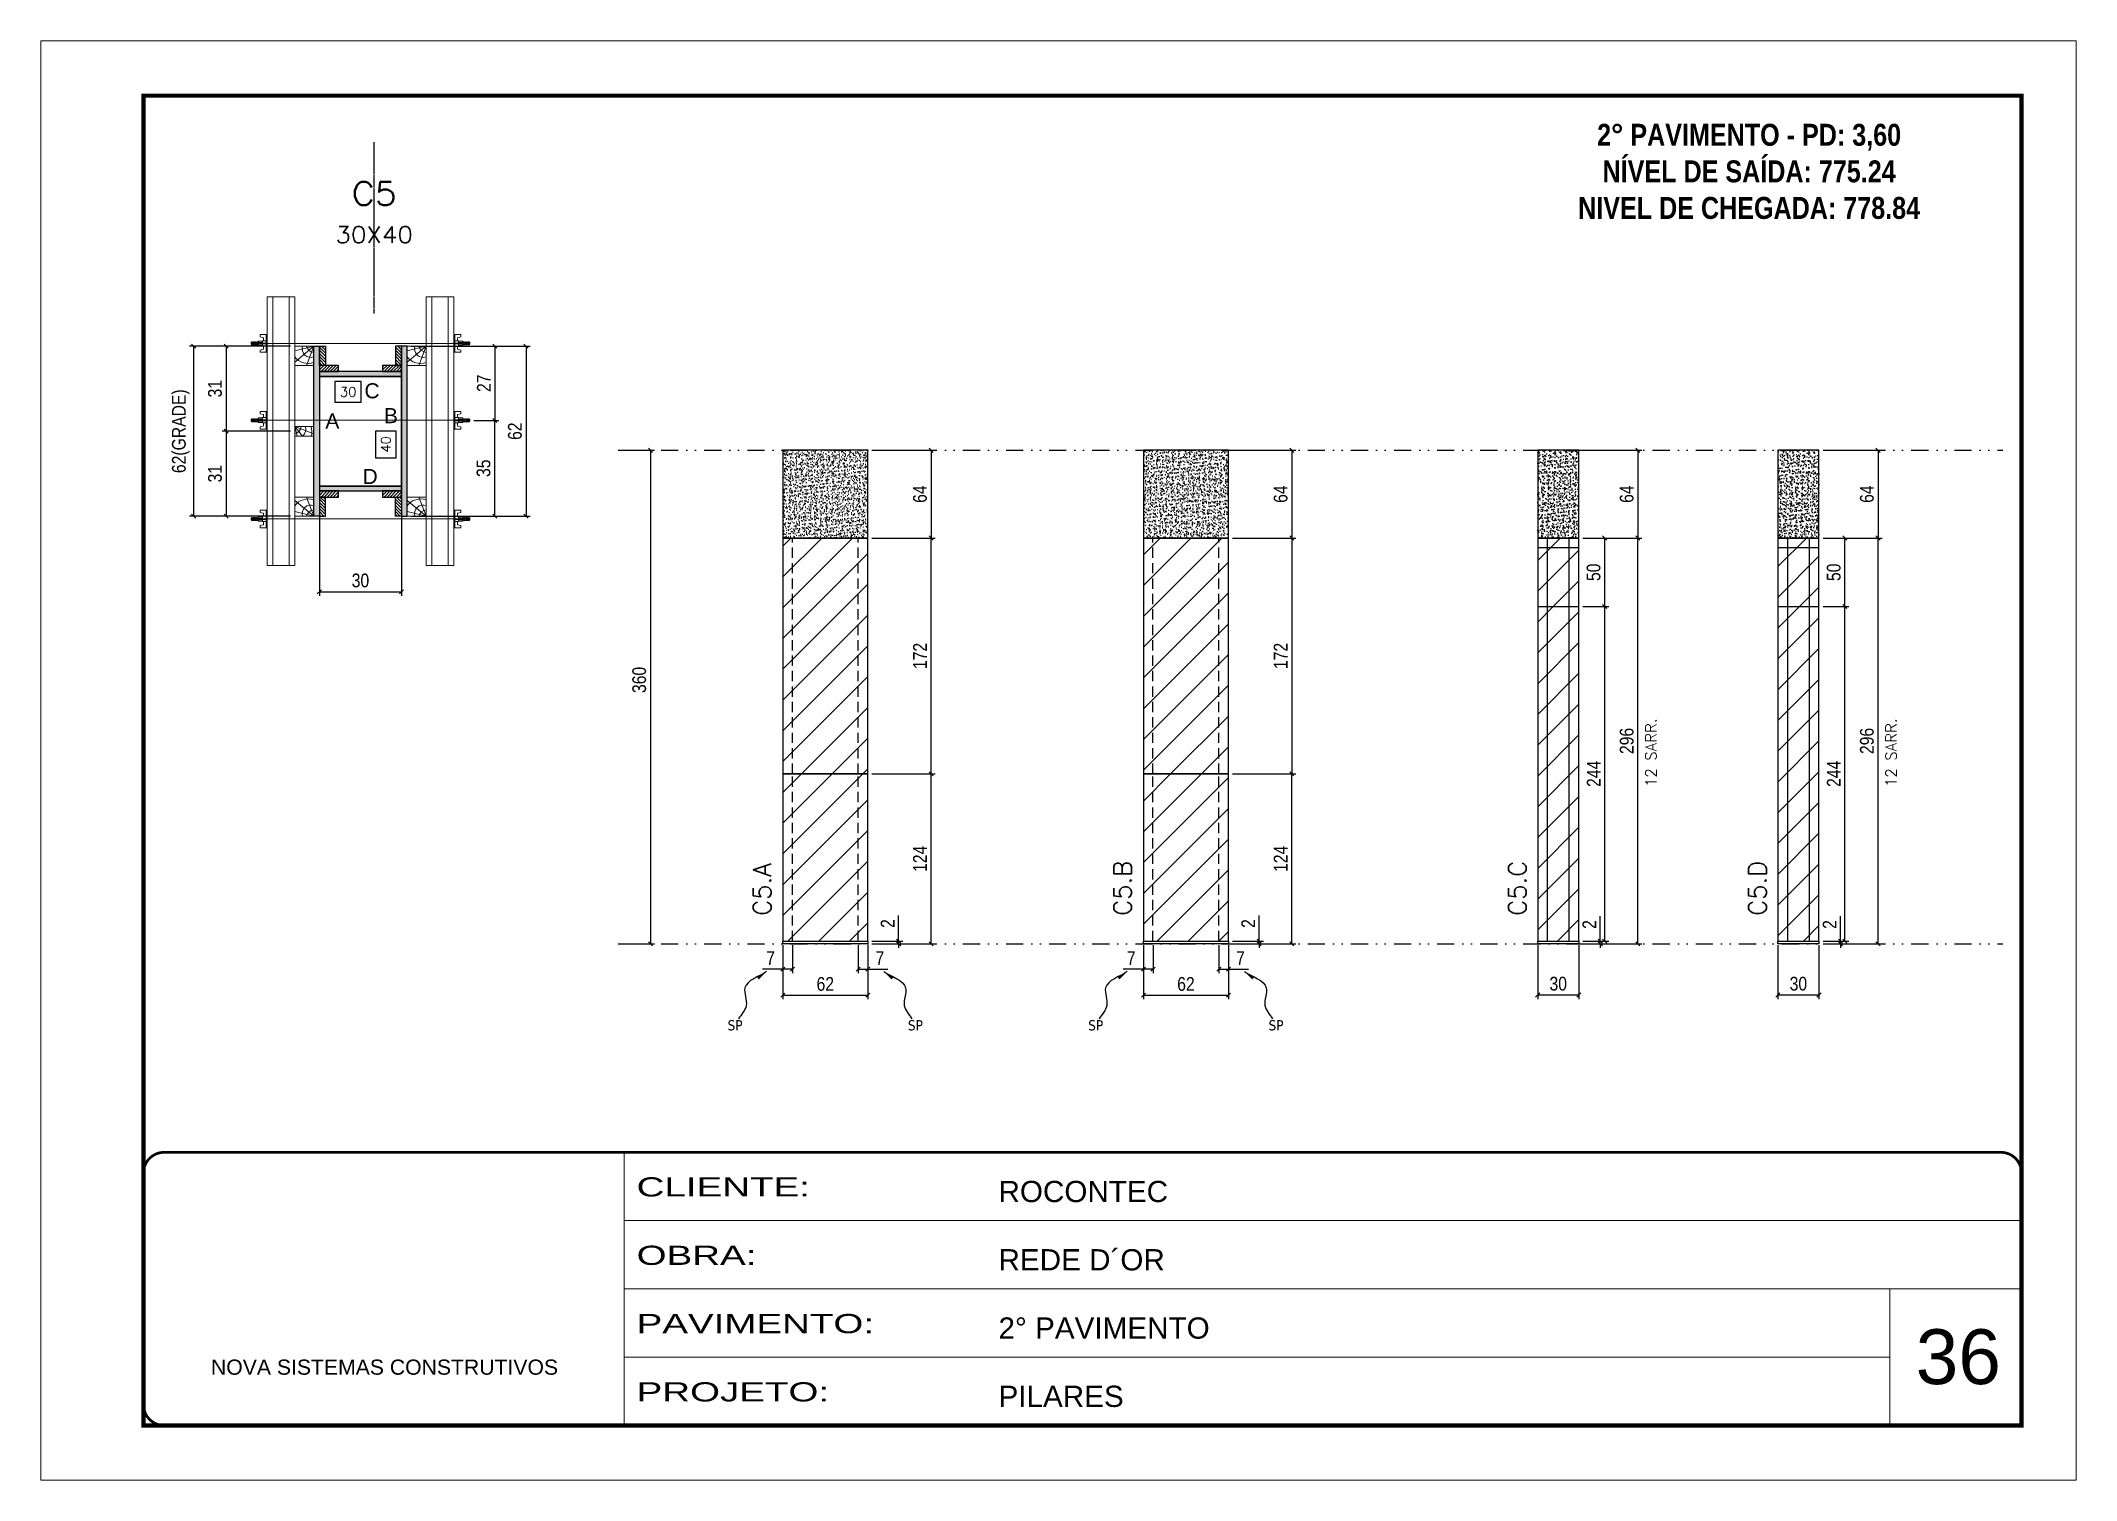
# Model space of a CAD drawing. Extents: x 2949 to 9203, y -16089 to 12527.
# Drawn here: x 7704 to 9189, y 2288 to 3338 of the extents above; entities that cross this region are included whole.
import ezdxf
from ezdxf.enums import TextEntityAlignment as Align

# ---------------------------------------------------------------- set-up
doc = ezdxf.new("R2010")
doc.units = 0
for name, pattern in [('CONTINUO', [0]), ('DASHED', [0.75, 0.5, -0.25]), ('DIVIDE2', [0.625, 0.25, -0.125, 0, -0.125, 0, -0.125]), ('HIDDEN', [0.375, 0.25, -0.125])]:
    doc.linetypes.add(name, pattern=pattern)
for name, color, linetype, lineweight in [('CARIMBO', 255, 'Continuous', 9), ('Folhas', 255, 'Continuous', 9), ('Hachura', 251, 'Continuous', 9), ('Madeira', 126, 'Continuous', 18), ('Perfil Metálico', 224, 'Continuous', 18), ('SARRAFO DE PRESSAO', 251, 'DASHED', 9), ('Texto Seção', 7, 'Continuous', 15)]:
    doc.layers.add(name, color=color, linetype=linetype, lineweight=lineweight)
for name, color, linetype in [('CHAPA', 1, 'Continuous'), ('COTA', 241, 'Continuous'), ('cotas', 4, 'Continuous'), ('MEIO_PONT', 93, 'Continuous'), ('NOMENCLATURA', 7, 'Continuous'), ('Nível', 160, 'Continuous'), ('Painéis', 200, 'Continuous'), ('SARR_2.2x7', 40, 'Continuous'), ('SARRAFO', 251, 'Continuous'), ('Sarrafo de Pressão', 42, 'HIDDEN'), ('texto', 7, 'Continuous'), ('Texto de Titulo', 7, 'Continuous'), ('Texto Qtd Sarr', 242, 'Continuous'), ('TEXTO_GERAL', 7, 'Continuous')]:
    doc.layers.add(name, color=color, linetype=linetype)
doc.styles.add('ARIAL', font='arial.ttf')
doc.styles.add('COTA TECNICA', font='techl___.ttf', dxfattribs={"height": 10})
doc.styles.add('COTA TECNICA 2X', font='techl___.ttf', dxfattribs={"height": 10})
doc.styles.add('COTA TECNICA-50', font='techl___.ttf', dxfattribs={"height": 10})
doc.styles.add('REGUA-120', font='ROMANS.shx', dxfattribs={"height": 15})
doc.styles.add('ROMANC', font='techb___.ttf', dxfattribs={"height": 2.5})
doc.styles.add('ROMANS', font='romans.shx')
doc.styles.get("Standard").update_dxf_attribs({"font": 'arial.ttf'})
doc.styles.add('Tecnologia', font='')
doc.styles.get('Tecnologia').set_extended_font_data('Forgotten Futurist')
doc.dimstyles.new('COTA PAINEL-50', dxfattribs={"dimtxt": 10, "dimasz": 3, "dimexe": 3, "dimexo": 3, "dimgap": 3, "dimtad": 1, "dimdec": 1, "dimzin": 12, "dimdsep": 46, "dimtxsty": 'COTA TECNICA-50', "dimblk1": 'OBLIQUE', "dimblk2": 'OBLIQUE', "dimsah": 1, "dimcen": 0.9, "dimclrd": 4, "dimclre": 4, "dimclrt": 240, "dimadec": 1, "dimazin": 3, "dimtfac": 1, "dimtdec": 1, "dimtmove": 0, "dimatfit": 3, "dimfxl": 1, "dimtolj": 1, "dimtzin": 12, "dimarcsym": 0})
doc.dimstyles.new('PAINEL', dxfattribs={"dimtxt": 10, "dimasz": 3, "dimexe": 3, "dimexo": 3, "dimgap": 3, "dimtad": 1, "dimdec": 1, "dimzin": 12, "dimdsep": 46, "dimtxsty": 'COTA TECNICA', "dimblk1": 'OBLIQUE', "dimblk2": 'OBLIQUE', "dimsah": 1, "dimcen": 0.9, "dimclrd": 4, "dimclre": 4, "dimclrt": 240, "dimadec": 1, "dimazin": 3, "dimtfac": 1, "dimtdec": 1, "dimtmove": 0, "dimatfit": 3, "dimfxl": 1, "dimtolj": 1, "dimtzin": 12, "dimarcsym": 0})
doc.dimstyles.new('SECAO PILAR', dxfattribs={"dimtxt": 10, "dimasz": 3, "dimexe": 3, "dimexo": 3, "dimgap": 3, "dimtad": 1, "dimdec": 1, "dimlfac": 0.5, "dimzin": 12, "dimdsep": 46, "dimtxsty": 'COTA TECNICA 2X', "dimblk1": 'OBLIQUE', "dimblk2": 'OBLIQUE', "dimsah": 1, "dimcen": 0.9, "dimclrd": 256, "dimclre": 256, "dimclrt": 256, "dimadec": 1, "dimazin": 3, "dimtfac": 1, "dimtdec": 1, "dimtmove": 0, "dimatfit": 3, "dimfxl": 1, "dimtolj": 1, "dimtzin": 12, "dimarcsym": 0})
doc.dimstyles.new('SECÇÃO 2', dxfattribs={"dimtxt": 7, "dimasz": 6, "dimexe": 0.18, "dimexo": 2, "dimgap": -4, "dimtad": 3, "dimdec": 1, "dimlfac": 0.5, "dimzin": 12, "dimdsep": 46, "dimtxsty": 'ROMANS', "dimblk": 'ARCHTICK', "dimcen": 0.09, "dimse1": 1, "dimse2": 1, "dimsd1": 1, "dimsd2": 1, "dimclrd": 180, "dimclre": 5, "dimclrt": 1, "dimadec": 0, "dimazin": 3, "dimtfac": 1, "dimtdec": 1, "dimtofl": 0, "dimtmove": 0, "dimatfit": 3, "dimldrblk": 'ARCHTICK', "dimfxl": 1, "dimtolj": 1, "dimtzin": 0, "dimarcsym": 0})
doc.dimstyles.get("Standard").update_dxf_attribs({"dimtxt": 0.18, "dimasz": 0.18, "dimexe": 0.18, "dimexo": 0.0625, "dimgap": 0.09, "dimtad": 0, "dimtih": 1, "dimtoh": 1, "dimdec": 4, "dimzin": 0, "dimdsep": 46, "dimtxsty": 'Standard', "dimcen": 0.09, "dimadec": 0, "dimazin": 0, "dimtfac": 1, "dimtdec": 4, "dimtofl": 0, "dimtmove": 0, "dimatfit": 3, "dimfxl": 1, "dimtolj": 1, "dimtzin": 0, "dimarcsym": 0})

msp = doc.modelspace()

# ---------------------------------------------------------------- texts
at = {"layer": 'CARIMBO', "style": 'ARIAL'}
msp.add_text('36', height=40, dxfattribs=at).set_placement((9071.89, 2358.28))
at = {"layer": 'NOMENCLATURA', "color": 2, "insert": (8950.36, 3304.19), "char_height": 16, "attachment_point": 2, "style": 'ROMANC'}
msp.add_mtext_dynamic_manual_height_columns('\\P2° PAVIMENTO - PD: 3,60\\PNÍVEL DE SAÍDA: 775.24\\PNIVEL DE CHEGADA: 778.84', width=300.2766, gutter_width=1, heights=[0], dxfattribs=at)
at = {"layer": 'texto', "color": 0, "char_height": 7.5, "attachment_point": 5}
for insert in [(8210.59, 2619.93), (8342.14, 2619.93), (8473.68, 2619.93), (8605.24, 2619.93)]:
    msp.add_mtext('{\\fTahoma|b0|i0|c0|p34;\\C4;SP}', dxfattribs=dict(at, insert=insert))
at = {"layer": 'Texto Seção', "linetype": 'Continuous', "style": 'ROMANS'}
for p in [(8882.72, 2793.76), (9057.89, 2793.76)]:
    msp.add_text('12 SARR.', height=8, rotation=90, dxfattribs=at).set_placement(p)
at = {"layer": 'Texto Seção', "char_height": 13, "width": 285.3299, "attachment_point": 7, "rotation": 90, "style": 'REGUA-120'}
for s, insert in [('C5.A', (8236.82, 2699.88)), ('C5.B', (8499.79, 2699.88)), ('C5.C', (8787.8, 2699.88)), ('C5.D', (8962.98, 2699.88))]:
    msp.add_mtext(s, dxfattribs=dict(at, insert=insert))
at = {"layer": 'TEXTO_GERAL', "style": 'ARIAL'}
for s, p in [('C', (7945.74, 3082.81)), ('A', (7916.79, 3060.76)), ('B', (7959.5, 3064.67)), ('D', (7944.33, 3020.31))]:
    msp.add_text(s, height=11, dxfattribs=at).set_placement(p, align=Align.MIDDLE_CENTER)

# ---------------------------------------------------------------- blocks, each defined once
blk = doc.blocks.new('9999999999')
at = {"color": 30, "linetype": 'CONTINUO'}
for p, q in [((98564.6, 34230.2), (98564.6, 34429.4)), ((98564.6, 34379.6), (99584, 34379.6)), ((98564.6, 34329.8), (99488, 34329.8)), ((99584, 34329.8), (99488, 34329.8)), ((99488, 34329.8), (99488, 34230.2)), ((98564.6, 34280), (99488, 34280))]:
    blk.add_line(p, q, dxfattribs=at)
at = {"color": 30, "linetype": 'CONTINUO', "const_width": 2}
blk.add_lwpolyline([(99584, 34230.2), (99584, 34414.4, 0.414214), (99569, 34429.4), (98229, 34429.4, 0.414214), (98214, 34414.4), (98214, 34245.2, 0.414214), (98229, 34230.2), (99584, 34230.2)], format="xyb", dxfattribs=at)
at = {"layer": 'Folhas'}
blk.add_lwpolyline([(98139, 34190.2), (99624, 34190.2), (99624, 35240.2), (98139, 35240.2)], close=True, dxfattribs=at)
at = {"layer": 'Folhas', "color": 30, "const_width": 3}
blk.add_lwpolyline([(98214, 34230.2), (99584, 34230.2), (99584, 35200.2), (98214, 35200.2)], close=True, dxfattribs=at)
at = {"color": 7, "linetype": 'Continuous', "ltscale": 5, "style": 'ARIAL'}
for s, height, p in [('ROCONTEC', 15.48, (98837.7, 34393.1)), ('REDE D´OR', 15.48, (98837.7, 34343.3)), ('2° PAVIMENTO', 15.483, (98837.7, 34293.5)), ('NOVA SISTEMAS CONSTRUTIVOS', 11.059, (98263.2, 34267.2)), ('PILARES', 15.48, (98837.7, 34243.7))]:
    blk.add_text(s, height=height, dxfattribs=at).set_placement(p)
at = {"layer": 'Folhas', "color": 7, "style": 'Tecnologia', "width": 1.5}
for s, p in [('CLIENTE:', (98573.7, 34397.2)), ('OBRA:', (98573.7, 34347.3)), ('PAVIMENTO:', (98573.7, 34297.5)), ('PROJETO:', (98573.7, 34247.7))]:
    blk.add_text(s, height=14, dxfattribs=at).set_placement(p)
blk = doc.blocks.new('*D1277')
at = {"layer": 'COTA', "color": 180, "lineweight": -2, "transparency": 16777216}
for p, q in [((7963.3, 3053.3), (7948.3, 3053.3)), ((7948.3, 3053.3), (7948.3, 3034)), ((7963.3, 3034), (7963.3, 3053.3)), ((7948.3, 3034), (7963.3, 3034))]:
    blk.add_line(p, q, dxfattribs=at)
at = {"layer": 'Defpoints', "color": 0, "transparency": 16777216}
for p in [(7907.3, 3093.3), (7907.3, 3013.3), (7967.3, 3013.3)]:
    blk.add_point(p, dxfattribs=at)
at = {"layer": 'COTA', "color": 1, "transparency": 16777216, "insert": (7955.8, 3043.7), "char_height": 7, "attachment_point": 5, "rotation": 90, "style": 'ROMANS'}
blk.add_mtext('\\A1;40', dxfattribs=at)
blk = doc.blocks.new('_ArchTick')
at = {"color": 0, "linetype": 'ByBlock', "const_width": 0.15}
blk.add_lwpolyline([(-0.5, -0.5), (0.5, 0.5)], dxfattribs=at)
blk = doc.blocks.new('_Oblique')
at = {"color": 0, "linetype": 'ByBlock', "lineweight": -2}
blk.add_line((-0.5, -0.5), (0.5, 0.5), dxfattribs=at)
blk = doc.blocks.new('*D1278')
at = {"layer": 'COTA', "lineweight": -2, "transparency": 16777216}
for p, q in [((7974.3, 3115.3), (8061.1, 3115.3)), ((8058.1, 3115.3), (8058.1, 2991.3)), ((7974.3, 2991.3), (8061.1, 2991.3))]:
    blk.add_line(p, q, dxfattribs=at)
at = {"layer": 'Defpoints', "color": 0, "transparency": 16777216}
for p in [(7971.3, 3115.3), (7971.3, 2991.3), (8058.1, 2991.3)]:
    blk.add_point(p, dxfattribs=at)
at = {"layer": 'COTA', "lineweight": -2, "transparency": 16777216, "xscale": 3, "yscale": 3, "zscale": 3}
for p, rotation in [((8058.1, 3115.3), 90), ((8058.1, 2991.3), 270)]:
    blk.add_blockref('_Oblique', p, dxfattribs=dict(at, rotation=rotation))
at = {"layer": 'COTA', "transparency": 16777216, "insert": (8050, 3053.3), "char_height": 10, "attachment_point": 5, "rotation": 90, "style": 'COTA TECNICA 2X'}
blk.add_mtext('\\A1;62', dxfattribs=at)
blk = doc.blocks.new('*D1279')
at = {"layer": 'COTA', "lineweight": -2, "transparency": 16777216}
for p, q in [((8008.3, 3115.3), (8038.3, 3115.3)), ((8035.3, 3115.3), (8035.3, 3061.2)), ((8020.1, 3061.2), (8038.3, 3061.2))]:
    blk.add_line(p, q, dxfattribs=at)
at = {"layer": 'Defpoints', "color": 0, "transparency": 16777216}
for p in [(8005.3, 3115.3), (8017.1, 3061.2), (8035.3, 3061.2)]:
    blk.add_point(p, dxfattribs=at)
at = {"layer": 'COTA', "lineweight": -2, "transparency": 16777216, "xscale": 3, "yscale": 3, "zscale": 3}
for p, rotation in [((8035.3, 3115.3), 90), ((8035.3, 3061.2), 270)]:
    blk.add_blockref('_Oblique', p, dxfattribs=dict(at, rotation=rotation))
at = {"layer": 'COTA', "transparency": 16777216, "insert": (8027.3, 3088.3), "char_height": 10, "attachment_point": 5, "rotation": 90, "style": 'COTA TECNICA 2X'}
blk.add_mtext('\\A1;27', dxfattribs=at)
blk = doc.blocks.new('*D1280')
at = {"layer": 'COTA', "lineweight": -2, "transparency": 16777216}
for p, q in [((8020.1, 3061.2), (8038.3, 3061.2)), ((8035.3, 2991.3), (8035.3, 3061.2)), ((8008.3, 2991.3), (8038.3, 2991.3))]:
    blk.add_line(p, q, dxfattribs=at)
at = {"layer": 'Defpoints', "color": 0, "transparency": 16777216}
for p in [(8017.1, 3061.2), (8035.3, 3061.2), (8005.3, 2991.3)]:
    blk.add_point(p, dxfattribs=at)
at = {"layer": 'COTA', "lineweight": -2, "transparency": 16777216, "xscale": 3, "yscale": 3, "zscale": 3}
for p, rotation in [((8035.3, 3061.2), 90), ((8035.3, 2991.3), 270)]:
    blk.add_blockref('_Oblique', p, dxfattribs=dict(at, rotation=rotation))
at = {"layer": 'COTA', "transparency": 16777216, "insert": (8027.1, 3026.3), "char_height": 10, "attachment_point": 5, "rotation": 90, "style": 'COTA TECNICA 2X'}
blk.add_mtext('\\A1;35', dxfattribs=at)
blk = doc.blocks.new('*D1281')
at = {"layer": 'COTA', "color": 180, "lineweight": -2, "transparency": 16777216}
for p, q in [((7937.9, 3089.5), (7918.6, 3089.5)), ((7918.6, 3089.5), (7918.6, 3074.5)), ((7937.9, 3074.5), (7937.9, 3089.5)), ((7918.6, 3074.5), (7937.9, 3074.5))]:
    blk.add_line(p, q, dxfattribs=at)
at = {"layer": 'Defpoints', "color": 0, "transparency": 16777216}
for p in [(7907.3, 3093.3), (7967.3, 3093.3), (7967.3, 3070.5)]:
    blk.add_point(p, dxfattribs=at)
at = {"layer": 'COTA', "color": 1, "transparency": 16777216, "insert": (7928.3, 3082), "char_height": 7, "attachment_point": 5, "style": 'ROMANS'}
blk.add_mtext('\\A1;30', dxfattribs=at)
blk = doc.blocks.new('titulo1')
at = {"layer": 'Defpoints', "color": 252, "linetype": 'HIDDEN', "ltscale": 2}
blk.add_line((0, 0), (0, 125), dxfattribs=at)
at = {"layer": 'Defpoints', "style": 'ROMANS', "oblique": 15}
blk.add_attdef('FOLHA', text='', height=10, dxfattribs=at).set_placement((0, 15.6), align=Align.MIDDLE_CENTER)
at = {"layer": 'Texto Qtd Sarr', "color": 3, "style": 'ROMANS', "oblique": 15}
for tag, height, p in [('TITULO', 17, (0, 71.4)), ('SEÇÃO', 12, (0, 41.5))]:
    blk.add_attdef(tag, text='', height=height, dxfattribs=at).set_placement(p, align=Align.MIDDLE_CENTER)
blk = doc.blocks.new('PONTALETE')
at = {"layer": 'Madeira'}
for q in [(2.71, 7), (7, 5.76), (7, 1.74)]:
    blk.add_line((0, 0), q, dxfattribs=at)
blk.add_lwpolyline([(0, 0), (7, 0), (7, 7), (0, 7)], close=True, dxfattribs=at)
for centre, radius, start, end in [((2.04, 0.06), 6.23, 37.28179, 109.09128), ((1.09, 0.9), 3.19, 343.60304, 109.98471), ((-0.21, -0.78), 3.09, 14.63219, 86.0383)]:
    blk.add_arc(centre, radius, start, end, dxfattribs=at)
blk = doc.blocks.new('*D1282')
at = {"layer": 'COTA', "lineweight": -2, "transparency": 16777216}
for p, q in [((7886.3, 3115.3), (7812.6, 3115.3)), ((7815.6, 3115.3), (7815.6, 2991.3)), ((7886.3, 2991.3), (7812.6, 2991.3))]:
    blk.add_line(p, q, dxfattribs=at)
at = {"layer": 'Defpoints', "color": 0, "transparency": 16777216}
for p in [(7889.3, 3115.3), (7815.6, 2991.3), (7889.3, 2991.3)]:
    blk.add_point(p, dxfattribs=at)
at = {"layer": 'COTA', "lineweight": -2, "transparency": 16777216, "xscale": 3, "yscale": 3, "zscale": 3}
for p, rotation in [((7815.6, 3115.3), 90), ((7815.6, 2991.3), 270)]:
    blk.add_blockref('_Oblique', p, dxfattribs=dict(at, rotation=rotation))
at = {"layer": 'COTA', "transparency": 16777216, "insert": (7806.3, 3053.3), "char_height": 10, "attachment_point": 5, "rotation": 90, "style": 'COTA TECNICA 2X'}
blk.add_mtext('\\A1;62(GRADE)', dxfattribs=at)
blk = doc.blocks.new('*D1283')
at = {"layer": 'COTA', "lineweight": -2, "transparency": 16777216}
for p, q in [((7886.3, 3053.3), (7836.4, 3053.3)), ((7839.4, 3053.3), (7839.4, 2991.3)), ((7886.3, 2991.3), (7836.4, 2991.3))]:
    blk.add_line(p, q, dxfattribs=at)
at = {"layer": 'Defpoints', "color": 0, "transparency": 16777216}
for p in [(7889.3, 3053.3), (7839.4, 2991.3), (7889.3, 2991.3)]:
    blk.add_point(p, dxfattribs=at)
at = {"layer": 'COTA', "lineweight": -2, "transparency": 16777216, "xscale": 3, "yscale": 3, "zscale": 3}
for p, rotation in [((7839.4, 3053.3), 90), ((7839.4, 2991.3), 270)]:
    blk.add_blockref('_Oblique', p, dxfattribs=dict(at, rotation=rotation))
at = {"layer": 'COTA', "transparency": 16777216, "insert": (7831.2, 3022.3), "char_height": 10, "attachment_point": 5, "rotation": 90, "style": 'COTA TECNICA 2X'}
blk.add_mtext('\\A1;31', dxfattribs=at)
blk = doc.blocks.new('MEIO PONTALETE')
at = {"layer": 'Madeira'}
for q in [(2.71, 7), (3.5, 2.88), (3.5, 0.87)]:
    blk.add_line((0, 0), q, dxfattribs=at)
blk.add_lwpolyline([(0, 0), (3.5, 0), (3.5, 7), (0, 7)], close=True, dxfattribs=at)
for centre, radius, start, end in [((2.04, 0.06), 6.23, 76.44987, 109.09128), ((1.09, 0.9), 3.19, 40.90626, 109.98471), ((-0.21, -0.78), 3.09, 14.63219, 86.0383)]:
    blk.add_arc(centre, radius, start, end, dxfattribs=at)
blk = doc.blocks.new('C')
at = {"layer": 'Hachura', "color": 0}
for p, q in [((0, 3.22), (0, -3.22)), ((0.45, 3.22), (0, 3.22)), ((0.46, 3.16), (0, 3.16)), ((0.46, 3.05), (0, 3.05)), ((0.46, 2.88), (0, 2.88)), ((0, 2.75), (0, -1.16)), ((0.46, 2.65), (0, 2.65)), ((0.46, 2.23), (0, 2.23)), ((0.46, 1.51), (0, 1.51)), ((0.39, 0.49), (0.17, 0.49)), ((0.45, -3.23), (0.45, 3.22)), ((0.45, 3.22), (2.58, 3.22)), ((1.74, 0.97), (0.45, 0.97)), ((1.45, 0.1), (0.45, 0.1)), ((1.35, 1.94), (1.35, 0.96)), ((2.58, 2.39), (1.47, 2.09)), ((1.74, -0.97), (1.74, 0.97)), ((1.74, 0.97), (1.74, 0.84)), ((1.74, 0.97), (1.74, 0.84)), ((1.74, 0.84), (3.35, 0.84)), ((3.35, 0.45), (1.74, 0.45)), ((2.58, 3.22), (2.58, 2.39)), ((3.32, 0.84), (3.32, -0.84)), ((3.35, 0.84), (3.35, -0.84)), ((3.68, 0.45), (3.35, 0.45)), ((3.84, -0.52), (3.35, 0.45)), ((3.35, 0.06), (3.67, -0.57)), ((3.68, 0.45), (4.16, -0.52)), ((3.72, 0.5), (4.25, -0.57)), ((4.37, -0.55), (3.83, 0.53)), ((4.15, 0.45), (3.93, 0.45)), ((4.42, -0.52), (3.93, 0.45)), ((4.15, 0.45), (4.26, 0.45)), ((4.26, 0.45), (4.74, -0.52)), ((4.3, 0.5), (4.83, -0.57)), ((4.95, -0.55), (4.41, 0.53)), ((4.51, 0.45), (4.84, 0.45)), ((5, -0.52), (4.51, 0.45)), ((4.84, 0.45), (5.32, -0.52)), ((4.88, 0.5), (5.41, -0.57)), ((5.53, -0.55), (4.99, 0.53)), ((5.58, -0.52), (5.09, 0.45)), ((5.42, 0.45), (5.09, 0.45)), ((5.58, -0.52), (5.09, 0.45)), ((5.42, 0.45), (5.74, -0.19)), ((5.46, 0.5), (5.74, -0.07)), ((5.74, 0.19), (5.57, 0.53)), ((5.74, 0.32), (5.68, 0.45)), ((5.68, 0.45), (5.74, 0.45)), ((5.74, 0.45), (5.9, 0.29)), ((5.74, 0.45), (5.74, -0.52)), ((5.9, -0.36), (5.9, 0.29)), ((0.45, 0), (0, 0)), ((0.46, -1.52), (0, -1.52)), ((0.46, -2.23), (0, -2.23)), ((0.46, -2.65), (0, -2.65)), ((0.46, -2.88), (0, -2.88)), ((0.46, -3.05), (0, -3.05)), ((0.46, -3.16), (0, -3.16)), ((0, -3.22), (2.57, -3.22)), ((0.08, -0.48), (0.29, -0.48)), ((0.29, -0.48), (0.4, -0.48)), ((0.45, 0), (0.45, -0.97)), ((0.45, -0.16), (1.45, -0.16)), ((0.45, -0.65), (0.45, -0.32)), ((0.45, -3.23), (0.45, -0.65)), ((0.45, -0.97), (1.74, -0.97)), ((1.35, -1.94), (1.35, -0.97)), ((2.58, -2.39), (1.47, -2.1)), ((3.35, -0.32), (1.74, -0.32)), ((3.35, -0.84), (1.74, -0.84)), ((2.58, -3.23), (2.58, -2.39)), ((3.35, -0.07), (3.58, -0.52)), ((3.35, -0.52), (3.58, -0.52)), ((3.84, -0.52), (4.16, -0.52)), ((4.42, -0.52), (4.74, -0.52)), ((4.63, -0.52), (4.74, -0.52)), ((5, -0.52), (5.32, -0.52)), ((5.58, -0.52), (5.74, -0.52)), ((5.74, -0.52), (5.9, -0.36)), ((5.74, -0.52), (5.74, -0.52))]:
    blk.add_line(p, q, dxfattribs=at)
for centre, radius, start, end in [((1.52, 1.94), 0.161, 104.74356, 180), ((1.44, -0.03), 0.129, 272.69497, 87.30503), ((3.81, 0.39), 0.143, 25.56881, 154.43119), ((4.39, 0.39), 0.143, 25.56881, 154.43119), ((4.97, 0.39), 0.143, 25.56881, 154.43119), ((5.55, 0.39), 0.143, 25.56881, 154.43119), ((0.17, -0.37), 0.174, 221.74404, 317.85924), ((1.52, -1.94), 0.161, 180, 255.25644), ((3.71, -0.4), 0.174, 222.14076, 318.25596), ((4.29, -0.4), 0.174, 222.14076, 318.25596), ((4.87, -0.4), 0.174, 222.14076, 318.25596), ((5.45, -0.4), 0.174, 222.14076, 318.25596), ((5.61, -0.4), 0.174, 317.85924, 318.25596)]:
    blk.add_arc(centre, radius, start, end, dxfattribs=at)
blk = doc.blocks.new('*D1284')
at = {"layer": 'COTA', "lineweight": -2, "transparency": 16777216}
for p, q in [((7886.3, 3115.3), (7836.4, 3115.3)), ((7839.4, 3115.3), (7839.4, 3053.3)), ((7886.3, 3053.3), (7836.4, 3053.3))]:
    blk.add_line(p, q, dxfattribs=at)
at = {"layer": 'Defpoints', "color": 0, "transparency": 16777216}
for p in [(7889.3, 3115.3), (7839.4, 3053.3), (7889.3, 3053.3)]:
    blk.add_point(p, dxfattribs=at)
at = {"layer": 'COTA', "lineweight": -2, "transparency": 16777216, "xscale": 3, "yscale": 3, "zscale": 3}
for p, rotation in [((7839.4, 3115.3), 90), ((7839.4, 3053.3), 270)]:
    blk.add_blockref('_Oblique', p, dxfattribs=dict(at, rotation=rotation))
at = {"layer": 'COTA', "transparency": 16777216, "insert": (7831.2, 3084.3), "char_height": 10, "attachment_point": 5, "rotation": 90, "style": 'COTA TECNICA 2X'}
blk.add_mtext('\\A1;31', dxfattribs=at)
blk = doc.blocks.new('*D1305')
at = {"layer": 'cotas', "color": 4, "linetype": 'ByBlock', "lineweight": -2, "transparency": 16777216}
for p, q in [((8128.2, 3039.4), (8151.9, 3039.4)), ((8148.9, 3039.4), (8148.9, 2679.4)), ((8128.2, 2679.4), (8151.9, 2679.4))]:
    blk.add_line(p, q, dxfattribs=at)
at = {"layer": 'Defpoints', "color": 0, "linetype": 'ByBlock', "transparency": 16777216}
for p in [(8125.2, 3039.4), (8125.2, 2679.4), (8148.9, 2679.4)]:
    blk.add_point(p, dxfattribs=at)
at = {"layer": 'cotas', "color": 4, "linetype": 'ByBlock', "lineweight": -2, "transparency": 16777216, "xscale": 3, "yscale": 3, "zscale": 3}
for p, rotation in [((8148.9, 3039.4), 90), ((8148.9, 2679.4), 270)]:
    blk.add_blockref('_Oblique', p, dxfattribs=dict(at, rotation=rotation))
at = {"layer": 'cotas', "color": 240, "linetype": 'ByBlock', "transparency": 16777216, "insert": (8140.7, 2871.9), "char_height": 10, "attachment_point": 5, "rotation": 90, "style": 'COTA TECNICA'}
blk.add_mtext('\\A1;360', dxfattribs=at)
blk = doc.blocks.new('*D1285')
at = {"layer": 'COTA', "color": 4, "lineweight": -2, "transparency": 16777216}
for p, q in [((8245.4, 2678.4), (8245.4, 2639)), ((8307.4, 2678.4), (8307.4, 2639)), ((8245.4, 2642), (8307.4, 2642))]:
    blk.add_line(p, q, dxfattribs=at)
at = {"layer": 'Defpoints', "color": 0, "transparency": 16777216}
for p in [(8245.4, 2681.4), (8307.4, 2681.4), (8307.4, 2642)]:
    blk.add_point(p, dxfattribs=at)
at = {"layer": 'COTA', "color": 4, "lineweight": -2, "transparency": 16777216, "xscale": 3, "yscale": 3, "zscale": 3, "rotation": 180}
blk.add_blockref('_Oblique', (8245.4, 2642), dxfattribs=at)
at = {"layer": 'COTA', "color": 4, "lineweight": -2, "transparency": 16777216, "xscale": 3, "yscale": 3, "zscale": 3}
blk.add_blockref('_Oblique', (8307.4, 2642), dxfattribs=at)
at = {"layer": 'COTA', "color": 240, "transparency": 16777216, "insert": (8276.4, 2650.1), "char_height": 10, "attachment_point": 5, "style": 'COTA TECNICA'}
blk.add_mtext('\\A1;62', dxfattribs=at)
blk = doc.blocks.new('*D1286')
at = {"layer": 'COTA', "color": 4, "lineweight": -2, "transparency": 16777216}
for p, q in [((8310.4, 2803.4), (8356.6, 2803.4)), ((8353.6, 2679.4), (8353.6, 2803.4)), ((8310.4, 2679.4), (8356.6, 2679.4))]:
    blk.add_line(p, q, dxfattribs=at)
at = {"layer": 'Defpoints', "color": 0, "transparency": 16777216}
for p in [(8307.4, 2803.4), (8353.6, 2803.4), (8307.4, 2679.4)]:
    blk.add_point(p, dxfattribs=at)
at = {"layer": 'COTA', "color": 4, "lineweight": -2, "transparency": 16777216, "xscale": 3, "yscale": 3, "zscale": 3}
for p, rotation in [((8353.6, 2803.4), 90), ((8353.6, 2679.4), 270)]:
    blk.add_blockref('_Oblique', p, dxfattribs=dict(at, rotation=rotation))
at = {"layer": 'COTA', "color": 240, "transparency": 16777216, "insert": (8345.5, 2741.4), "char_height": 10, "attachment_point": 5, "rotation": 90, "style": 'COTA TECNICA-50'}
blk.add_mtext('\\A1;124', dxfattribs=at)
blk = doc.blocks.new('*D1287')
at = {"layer": 'COTA', "color": 4, "lineweight": -2, "transparency": 16777216}
for p, q in [((8329.9, 2681.4), (8329.9, 2700.2)), ((8310.4, 2681.4), (8332.9, 2681.4)), ((8310.4, 2679.4), (8332.9, 2679.4)), ((8329.9, 2679.4), (8329.9, 2681.4)), ((8329.9, 2679.4), (8329.9, 2676.4))]:
    blk.add_line(p, q, dxfattribs=at)
at = {"layer": 'Defpoints', "color": 0, "transparency": 16777216}
for p in [(8307.4, 2681.4), (8307.4, 2679.4), (8329.9, 2679.4)]:
    blk.add_point(p, dxfattribs=at)
at = {"layer": 'COTA', "color": 4, "lineweight": -2, "transparency": 16777216, "xscale": 3, "yscale": 3, "zscale": 3}
for p, rotation in [((8329.9, 2681.4), 270), ((8329.9, 2679.4), 90)]:
    blk.add_blockref('_Oblique', p, dxfattribs=dict(at, rotation=rotation))
at = {"layer": 'COTA', "color": 240, "transparency": 16777216, "insert": (8321.9, 2694.2), "char_height": 10, "attachment_point": 5, "rotation": 90, "style": 'COTA TECNICA-50'}
blk.add_mtext('\\A1;2', dxfattribs=at)
blk = doc.blocks.new('*D1288')
at = {"layer": 'COTA', "color": 4, "linetype": 'ByBlock', "lineweight": -2, "transparency": 16777216}
for p, q in [((8310.4, 2975.4), (8356.6, 2975.4)), ((8353.6, 2803.4), (8353.6, 2975.4)), ((8310.4, 2803.4), (8356.6, 2803.4))]:
    blk.add_line(p, q, dxfattribs=at)
at = {"layer": 'Defpoints', "color": 0, "linetype": 'ByBlock', "transparency": 16777216}
for p in [(8307.4, 2975.4), (8353.6, 2975.4), (8307.4, 2803.4)]:
    blk.add_point(p, dxfattribs=at)
at = {"layer": 'COTA', "color": 4, "linetype": 'ByBlock', "lineweight": -2, "transparency": 16777216, "xscale": 3, "yscale": 3, "zscale": 3}
for p, rotation in [((8353.6, 2975.4), 90), ((8353.6, 2803.4), 270)]:
    blk.add_blockref('_Oblique', p, dxfattribs=dict(at, rotation=rotation))
at = {"layer": 'COTA', "color": 240, "linetype": 'ByBlock', "transparency": 16777216, "insert": (8345.5, 2889.4), "char_height": 10, "attachment_point": 5, "rotation": 90, "style": 'COTA TECNICA'}
blk.add_mtext('\\A1;172', dxfattribs=at)
blk = doc.blocks.new('*D1289')
at = {"layer": 'COTA', "color": 4, "linetype": 'ByBlock', "lineweight": -2, "transparency": 16777216}
for p, q in [((8310.4, 3039.4), (8356.6, 3039.4)), ((8353.6, 3039.4), (8353.6, 2975.4)), ((8310.4, 2975.4), (8356.6, 2975.4))]:
    blk.add_line(p, q, dxfattribs=at)
at = {"layer": 'Defpoints', "color": 0, "linetype": 'ByBlock', "transparency": 16777216}
for p in [(8307.4, 3039.4), (8307.4, 2975.4), (8353.6, 2975.4)]:
    blk.add_point(p, dxfattribs=at)
at = {"layer": 'COTA', "color": 4, "linetype": 'ByBlock', "lineweight": -2, "transparency": 16777216, "xscale": 3, "yscale": 3, "zscale": 3}
for p, rotation in [((8353.6, 3039.4), 90), ((8353.6, 2975.4), 270)]:
    blk.add_blockref('_Oblique', p, dxfattribs=dict(at, rotation=rotation))
at = {"layer": 'COTA', "color": 240, "linetype": 'ByBlock', "transparency": 16777216, "insert": (8345.5, 3007.4), "char_height": 10, "attachment_point": 5, "rotation": 90, "style": 'COTA TECNICA'}
blk.add_mtext('\\A1;64', dxfattribs=at)
blk = doc.blocks.new('*D1290')
at = {"layer": 'COTA', "color": 4, "lineweight": -2, "transparency": 16777216}
for p, q in [((8508.5, 2678.4), (8508.5, 2639)), ((8570.5, 2678.4), (8570.5, 2639)), ((8508.5, 2642), (8570.5, 2642))]:
    blk.add_line(p, q, dxfattribs=at)
at = {"layer": 'Defpoints', "color": 0, "transparency": 16777216}
for p in [(8508.5, 2681.4), (8570.5, 2681.4), (8570.5, 2642)]:
    blk.add_point(p, dxfattribs=at)
at = {"layer": 'COTA', "color": 4, "lineweight": -2, "transparency": 16777216, "xscale": 3, "yscale": 3, "zscale": 3, "rotation": 180}
blk.add_blockref('_Oblique', (8508.5, 2642), dxfattribs=at)
at = {"layer": 'COTA', "color": 4, "lineweight": -2, "transparency": 16777216, "xscale": 3, "yscale": 3, "zscale": 3}
blk.add_blockref('_Oblique', (8570.5, 2642), dxfattribs=at)
at = {"layer": 'COTA', "color": 240, "transparency": 16777216, "insert": (8539.5, 2650.1), "char_height": 10, "attachment_point": 5, "style": 'COTA TECNICA'}
blk.add_mtext('\\A1;62', dxfattribs=at)
blk = doc.blocks.new('*D1291')
at = {"layer": 'COTA', "color": 4, "lineweight": -2, "transparency": 16777216}
for p, q in [((8573.5, 2803.4), (8619.7, 2803.4)), ((8616.7, 2679.4), (8616.7, 2803.4)), ((8573.5, 2679.4), (8619.7, 2679.4))]:
    blk.add_line(p, q, dxfattribs=at)
at = {"layer": 'Defpoints', "color": 0, "transparency": 16777216}
for p in [(8570.5, 2803.4), (8616.7, 2803.4), (8570.5, 2679.4)]:
    blk.add_point(p, dxfattribs=at)
at = {"layer": 'COTA', "color": 4, "lineweight": -2, "transparency": 16777216, "xscale": 3, "yscale": 3, "zscale": 3}
for p, rotation in [((8616.7, 2803.4), 90), ((8616.7, 2679.4), 270)]:
    blk.add_blockref('_Oblique', p, dxfattribs=dict(at, rotation=rotation))
at = {"layer": 'COTA', "color": 240, "transparency": 16777216, "insert": (8608.6, 2741.4), "char_height": 10, "attachment_point": 5, "rotation": 90, "style": 'COTA TECNICA-50'}
blk.add_mtext('\\A1;124', dxfattribs=at)
blk = doc.blocks.new('*D1292')
at = {"layer": 'COTA', "color": 4, "lineweight": -2, "transparency": 16777216}
for p, q in [((8593, 2681.4), (8593, 2700.2)), ((8573.5, 2681.4), (8596, 2681.4)), ((8573.5, 2679.4), (8596, 2679.4)), ((8593, 2679.4), (8593, 2681.4)), ((8593, 2679.4), (8593, 2676.4))]:
    blk.add_line(p, q, dxfattribs=at)
at = {"layer": 'Defpoints', "color": 0, "transparency": 16777216}
for p in [(8570.5, 2681.4), (8570.5, 2679.4), (8593, 2679.4)]:
    blk.add_point(p, dxfattribs=at)
at = {"layer": 'COTA', "color": 4, "lineweight": -2, "transparency": 16777216, "xscale": 3, "yscale": 3, "zscale": 3}
for p, rotation in [((8593, 2681.4), 270), ((8593, 2679.4), 90)]:
    blk.add_blockref('_Oblique', p, dxfattribs=dict(at, rotation=rotation))
at = {"layer": 'COTA', "color": 240, "transparency": 16777216, "insert": (8585, 2694.2), "char_height": 10, "attachment_point": 5, "rotation": 90, "style": 'COTA TECNICA-50'}
blk.add_mtext('\\A1;2', dxfattribs=at)
blk = doc.blocks.new('*D1293')
at = {"layer": 'COTA', "color": 4, "linetype": 'ByBlock', "lineweight": -2, "transparency": 16777216}
for p, q in [((8573.5, 3039.4), (8619.7, 3039.4)), ((8616.7, 3039.4), (8616.7, 2975.4)), ((8573.5, 2975.4), (8619.7, 2975.4))]:
    blk.add_line(p, q, dxfattribs=at)
at = {"layer": 'Defpoints', "color": 0, "linetype": 'ByBlock', "transparency": 16777216}
for p in [(8570.5, 3039.4), (8570.5, 2975.4), (8616.7, 2975.4)]:
    blk.add_point(p, dxfattribs=at)
at = {"layer": 'COTA', "color": 4, "linetype": 'ByBlock', "lineweight": -2, "transparency": 16777216, "xscale": 3, "yscale": 3, "zscale": 3}
for p, rotation in [((8616.7, 3039.4), 90), ((8616.7, 2975.4), 270)]:
    blk.add_blockref('_Oblique', p, dxfattribs=dict(at, rotation=rotation))
at = {"layer": 'COTA', "color": 240, "linetype": 'ByBlock', "transparency": 16777216, "insert": (8608.6, 3007.4), "char_height": 10, "attachment_point": 5, "rotation": 90, "style": 'COTA TECNICA'}
blk.add_mtext('\\A1;64', dxfattribs=at)
blk = doc.blocks.new('*D1306')
at = {"layer": 'COTA', "color": 4, "linetype": 'ByBlock', "lineweight": -2, "transparency": 16777216}
for p, q in [((8573.5, 2975.4), (8619.7, 2975.4)), ((8616.7, 2975.4), (8616.7, 2803.4)), ((8573.5, 2803.4), (8619.7, 2803.4))]:
    blk.add_line(p, q, dxfattribs=at)
at = {"layer": 'Defpoints', "color": 0, "linetype": 'ByBlock', "transparency": 16777216}
for p in [(8570.5, 2975.4), (8570.5, 2803.4), (8616.7, 2803.4)]:
    blk.add_point(p, dxfattribs=at)
at = {"layer": 'COTA', "color": 4, "linetype": 'ByBlock', "lineweight": -2, "transparency": 16777216, "xscale": 3, "yscale": 3, "zscale": 3}
for p, rotation in [((8616.7, 2975.4), 90), ((8616.7, 2803.4), 270)]:
    blk.add_blockref('_Oblique', p, dxfattribs=dict(at, rotation=rotation))
at = {"layer": 'COTA', "color": 240, "linetype": 'ByBlock', "transparency": 16777216, "insert": (8608.6, 2889.4), "char_height": 10, "attachment_point": 5, "rotation": 90, "style": 'COTA TECNICA'}
blk.add_mtext('\\A1;172', dxfattribs=at)
blk = doc.blocks.new('*D1294')
at = {"layer": 'COTA', "color": 4, "lineweight": -2, "transparency": 16777216}
for p, q in [((8796.1, 2678.4), (8796.1, 2639.1)), ((8826.1, 2678.4), (8826.1, 2639.1)), ((8796.1, 2642.1), (8826.1, 2642.1))]:
    blk.add_line(p, q, dxfattribs=at)
at = {"layer": 'Defpoints', "color": 0, "transparency": 16777216}
for p in [(8796.1, 2681.4), (8826.1, 2681.4), (8826.1, 2642.1)]:
    blk.add_point(p, dxfattribs=at)
at = {"layer": 'COTA', "color": 4, "lineweight": -2, "transparency": 16777216, "xscale": 3, "yscale": 3, "zscale": 3, "rotation": 180}
blk.add_blockref('_Oblique', (8796.1, 2642.1), dxfattribs=at)
at = {"layer": 'COTA', "color": 4, "lineweight": -2, "transparency": 16777216, "xscale": 3, "yscale": 3, "zscale": 3}
blk.add_blockref('_Oblique', (8826.1, 2642.1), dxfattribs=at)
at = {"layer": 'COTA', "color": 240, "transparency": 16777216, "insert": (8811.1, 2650.3), "char_height": 10, "attachment_point": 5, "style": 'COTA TECNICA'}
blk.add_mtext('\\A1;30', dxfattribs=at)
blk = doc.blocks.new('*D1295')
at = {"layer": 'COTA', "color": 4, "lineweight": -2, "transparency": 16777216}
for p, q in [((8829.1, 2975.4), (8872.2, 2975.4)), ((8869.2, 2679.4), (8869.2, 2975.4)), ((8829.1, 2679.4), (8872.2, 2679.4))]:
    blk.add_line(p, q, dxfattribs=at)
at = {"layer": 'Defpoints', "color": 0, "transparency": 16777216}
for p in [(8826.1, 2975.4), (8869.2, 2975.4), (8826.1, 2679.4)]:
    blk.add_point(p, dxfattribs=at)
at = {"layer": 'COTA', "color": 4, "lineweight": -2, "transparency": 16777216, "xscale": 3, "yscale": 3, "zscale": 3}
for p, rotation in [((8869.2, 2975.4), 90), ((8869.2, 2679.4), 270)]:
    blk.add_blockref('_Oblique', p, dxfattribs=dict(at, rotation=rotation))
at = {"layer": 'COTA', "color": 240, "transparency": 16777216, "insert": (8861.1, 2827.4), "char_height": 10, "attachment_point": 5, "rotation": 90, "style": 'COTA TECNICA'}
blk.add_mtext('\\A1;296', dxfattribs=at)
blk = doc.blocks.new('*D1296')
at = {"layer": 'COTA', "color": 4, "lineweight": -2, "transparency": 16777216}
for p, q in [((8841.8, 2681.4), (8841.8, 2699.5)), ((8829.1, 2681.4), (8844.8, 2681.4)), ((8829.1, 2679.4), (8844.8, 2679.4)), ((8841.8, 2679.4), (8841.8, 2681.4)), ((8841.8, 2679.4), (8841.8, 2676.4))]:
    blk.add_line(p, q, dxfattribs=at)
at = {"layer": 'Defpoints', "color": 0, "transparency": 16777216}
for p in [(8826.1, 2681.4), (8826.1, 2679.4), (8841.8, 2681.4)]:
    blk.add_point(p, dxfattribs=at)
at = {"layer": 'COTA', "color": 4, "lineweight": -2, "transparency": 16777216, "xscale": 3, "yscale": 3, "zscale": 3}
for p, rotation in [((8841.8, 2681.4), 270), ((8841.8, 2679.4), 90)]:
    blk.add_blockref('_Oblique', p, dxfattribs=dict(at, rotation=rotation))
at = {"layer": 'COTA', "color": 240, "transparency": 16777216, "insert": (8833.8, 2693.5), "char_height": 10, "attachment_point": 5, "rotation": 90, "style": 'COTA TECNICA-50'}
blk.add_mtext('\\A1;2', dxfattribs=at)
blk = doc.blocks.new('*D1307')
at = {"layer": 'COTA', "color": 4, "linetype": 'ByBlock', "lineweight": -2, "transparency": 16777216}
for p, q in [((8829.1, 2925.4), (8848, 2925.4)), ((8845, 2681.4), (8845, 2925.4)), ((8829.1, 2681.4), (8848, 2681.4))]:
    blk.add_line(p, q, dxfattribs=at)
at = {"layer": 'Defpoints', "color": 0, "linetype": 'ByBlock', "transparency": 16777216}
for p in [(8826.1, 2925.4), (8845, 2925.4), (8826.1, 2681.4)]:
    blk.add_point(p, dxfattribs=at)
at = {"layer": 'COTA', "color": 4, "linetype": 'ByBlock', "lineweight": -2, "transparency": 16777216, "xscale": 3, "yscale": 3, "zscale": 3}
for p, rotation in [((8845, 2925.4), 90), ((8845, 2681.4), 270)]:
    blk.add_blockref('_Oblique', p, dxfattribs=dict(at, rotation=rotation))
at = {"layer": 'COTA', "color": 240, "linetype": 'ByBlock', "transparency": 16777216, "insert": (8837, 2803.4), "char_height": 10, "attachment_point": 5, "rotation": 90, "style": 'COTA TECNICA'}
blk.add_mtext('\\A1;244', dxfattribs=at)
blk = doc.blocks.new('*D1308')
at = {"layer": 'COTA', "color": 4, "linetype": 'ByBlock', "lineweight": -2, "transparency": 16777216}
for p, q in [((8829.1, 2975.4), (8848, 2975.4)), ((8845, 2925.4), (8845, 2975.4)), ((8829.1, 2925.4), (8848, 2925.4))]:
    blk.add_line(p, q, dxfattribs=at)
at = {"layer": 'Defpoints', "color": 0, "linetype": 'ByBlock', "transparency": 16777216}
for p in [(8826.1, 2975.4), (8845, 2975.4), (8826.1, 2925.4)]:
    blk.add_point(p, dxfattribs=at)
at = {"layer": 'COTA', "color": 4, "linetype": 'ByBlock', "lineweight": -2, "transparency": 16777216, "xscale": 3, "yscale": 3, "zscale": 3}
for p, rotation in [((8845, 2975.4), 90), ((8845, 2925.4), 270)]:
    blk.add_blockref('_Oblique', p, dxfattribs=dict(at, rotation=rotation))
at = {"layer": 'COTA', "color": 240, "linetype": 'ByBlock', "transparency": 16777216, "insert": (8836.9, 2950.4), "char_height": 10, "attachment_point": 5, "rotation": 90, "style": 'COTA TECNICA'}
blk.add_mtext('\\A1;50', dxfattribs=at)
blk = doc.blocks.new('*D1297')
at = {"layer": 'COTA', "color": 4, "lineweight": -2, "transparency": 16777216}
for p, q in [((8971.3, 2678.4), (8971.3, 2639.1)), ((9001.3, 2678.4), (9001.3, 2639.1)), ((8971.3, 2642.1), (9001.3, 2642.1))]:
    blk.add_line(p, q, dxfattribs=at)
at = {"layer": 'Defpoints', "color": 0, "transparency": 16777216}
for p in [(8971.3, 2681.4), (9001.3, 2681.4), (9001.3, 2642.1)]:
    blk.add_point(p, dxfattribs=at)
at = {"layer": 'COTA', "color": 4, "lineweight": -2, "transparency": 16777216, "xscale": 3, "yscale": 3, "zscale": 3, "rotation": 180}
blk.add_blockref('_Oblique', (8971.3, 2642.1), dxfattribs=at)
at = {"layer": 'COTA', "color": 4, "lineweight": -2, "transparency": 16777216, "xscale": 3, "yscale": 3, "zscale": 3}
blk.add_blockref('_Oblique', (9001.3, 2642.1), dxfattribs=at)
at = {"layer": 'COTA', "color": 240, "transparency": 16777216, "insert": (8986.3, 2650.3), "char_height": 10, "attachment_point": 5, "style": 'COTA TECNICA'}
blk.add_mtext('\\A1;30', dxfattribs=at)
blk = doc.blocks.new('*D1298')
at = {"layer": 'COTA', "color": 4, "lineweight": -2, "transparency": 16777216}
for p, q in [((9004.3, 2975.4), (9047.4, 2975.4)), ((9044.4, 2679.4), (9044.4, 2975.4)), ((9004.3, 2679.4), (9047.4, 2679.4))]:
    blk.add_line(p, q, dxfattribs=at)
at = {"layer": 'Defpoints', "color": 0, "transparency": 16777216}
for p in [(9001.3, 2975.4), (9044.4, 2975.4), (9001.3, 2679.4)]:
    blk.add_point(p, dxfattribs=at)
at = {"layer": 'COTA', "color": 4, "lineweight": -2, "transparency": 16777216, "xscale": 3, "yscale": 3, "zscale": 3}
for p, rotation in [((9044.4, 2975.4), 90), ((9044.4, 2679.4), 270)]:
    blk.add_blockref('_Oblique', p, dxfattribs=dict(at, rotation=rotation))
at = {"layer": 'COTA', "color": 240, "transparency": 16777216, "insert": (9036.3, 2827.4), "char_height": 10, "attachment_point": 5, "rotation": 90, "style": 'COTA TECNICA'}
blk.add_mtext('\\A1;296', dxfattribs=at)
blk = doc.blocks.new('*D1299')
at = {"layer": 'COTA', "color": 4, "lineweight": -2, "transparency": 16777216}
for p, q in [((9017.1, 2681.4), (9017.1, 2699.5)), ((9004.3, 2681.4), (9020.1, 2681.4)), ((9004.3, 2679.4), (9020.1, 2679.4)), ((9017.1, 2679.4), (9017.1, 2681.4)), ((9017.1, 2679.4), (9017.1, 2676.4))]:
    blk.add_line(p, q, dxfattribs=at)
at = {"layer": 'Defpoints', "color": 0, "transparency": 16777216}
for p in [(9001.3, 2681.4), (9001.3, 2679.4), (9017.1, 2681.4)]:
    blk.add_point(p, dxfattribs=at)
at = {"layer": 'COTA', "color": 4, "lineweight": -2, "transparency": 16777216, "xscale": 3, "yscale": 3, "zscale": 3}
for p, rotation in [((9017.1, 2681.4), 270), ((9017.1, 2679.4), 90)]:
    blk.add_blockref('_Oblique', p, dxfattribs=dict(at, rotation=rotation))
at = {"layer": 'COTA', "color": 240, "transparency": 16777216, "insert": (9009.1, 2693.5), "char_height": 10, "attachment_point": 5, "rotation": 90, "style": 'COTA TECNICA-50'}
blk.add_mtext('\\A1;2', dxfattribs=at)
blk = doc.blocks.new('*D1309')
at = {"layer": 'COTA', "color": 4, "linetype": 'ByBlock', "lineweight": -2, "transparency": 16777216}
for p, q in [((9004.3, 2925.4), (9023.2, 2925.4)), ((9020.2, 2681.4), (9020.2, 2925.4)), ((9004.3, 2681.4), (9023.2, 2681.4))]:
    blk.add_line(p, q, dxfattribs=at)
at = {"layer": 'Defpoints', "color": 0, "linetype": 'ByBlock', "transparency": 16777216}
for p in [(9001.3, 2925.4), (9020.2, 2925.4), (9001.3, 2681.4)]:
    blk.add_point(p, dxfattribs=at)
at = {"layer": 'COTA', "color": 4, "linetype": 'ByBlock', "lineweight": -2, "transparency": 16777216, "xscale": 3, "yscale": 3, "zscale": 3}
for p, rotation in [((9020.2, 2925.4), 90), ((9020.2, 2681.4), 270)]:
    blk.add_blockref('_Oblique', p, dxfattribs=dict(at, rotation=rotation))
at = {"layer": 'COTA', "color": 240, "linetype": 'ByBlock', "transparency": 16777216, "insert": (9012.1, 2803.4), "char_height": 10, "attachment_point": 5, "rotation": 90, "style": 'COTA TECNICA'}
blk.add_mtext('\\A1;244', dxfattribs=at)
blk = doc.blocks.new('*D1310')
at = {"layer": 'COTA', "color": 4, "linetype": 'ByBlock', "lineweight": -2, "transparency": 16777216}
for p, q in [((9004.3, 2975.4), (9023.2, 2975.4)), ((9020.2, 2925.4), (9020.2, 2975.4)), ((9004.3, 2925.4), (9023.2, 2925.4))]:
    blk.add_line(p, q, dxfattribs=at)
at = {"layer": 'Defpoints', "color": 0, "linetype": 'ByBlock', "transparency": 16777216}
for p in [(9001.3, 2975.4), (9020.2, 2975.4), (9001.3, 2925.4)]:
    blk.add_point(p, dxfattribs=at)
at = {"layer": 'COTA', "color": 4, "linetype": 'ByBlock', "lineweight": -2, "transparency": 16777216, "xscale": 3, "yscale": 3, "zscale": 3}
for p, rotation in [((9020.2, 2975.4), 90), ((9020.2, 2925.4), 270)]:
    blk.add_blockref('_Oblique', p, dxfattribs=dict(at, rotation=rotation))
at = {"layer": 'COTA', "color": 240, "linetype": 'ByBlock', "transparency": 16777216, "insert": (9012.1, 2950.4), "char_height": 10, "attachment_point": 5, "rotation": 90, "style": 'COTA TECNICA'}
blk.add_mtext('\\A1;50', dxfattribs=at)
blk = doc.blocks.new('*D1311')
at = {"layer": 'cotas', "color": 4, "linetype": 'ByBlock', "lineweight": -2, "transparency": 16777216}
for p, q in [((8829.1, 3039.4), (8872.2, 3039.4)), ((8869.2, 3039.4), (8869.2, 2975.4)), ((8829.1, 2975.4), (8872.2, 2975.4))]:
    blk.add_line(p, q, dxfattribs=at)
at = {"layer": 'Defpoints', "color": 0, "linetype": 'ByBlock', "transparency": 16777216}
for p in [(8826.1, 3039.4), (8826.1, 2975.4), (8869.2, 2975.4)]:
    blk.add_point(p, dxfattribs=at)
at = {"layer": 'cotas', "color": 4, "linetype": 'ByBlock', "lineweight": -2, "transparency": 16777216, "xscale": 3, "yscale": 3, "zscale": 3}
for p, rotation in [((8869.2, 3039.4), 90), ((8869.2, 2975.4), 270)]:
    blk.add_blockref('_Oblique', p, dxfattribs=dict(at, rotation=rotation))
at = {"layer": 'cotas', "color": 240, "linetype": 'ByBlock', "transparency": 16777216, "insert": (8861.1, 3007.4), "char_height": 10, "attachment_point": 5, "rotation": 90, "style": 'COTA TECNICA'}
blk.add_mtext('\\A1;64', dxfattribs=at)
blk = doc.blocks.new('*D1312')
at = {"layer": 'cotas', "color": 4, "linetype": 'ByBlock', "lineweight": -2, "transparency": 16777216}
for p, q in [((9004.3, 3039.4), (9047.4, 3039.4)), ((9044.4, 3039.4), (9044.4, 2975.4)), ((9004.3, 2975.4), (9047.4, 2975.4))]:
    blk.add_line(p, q, dxfattribs=at)
at = {"layer": 'Defpoints', "color": 0, "linetype": 'ByBlock', "transparency": 16777216}
for p in [(9001.3, 3039.4), (9001.3, 2975.4), (9044.4, 2975.4)]:
    blk.add_point(p, dxfattribs=at)
at = {"layer": 'cotas', "color": 4, "linetype": 'ByBlock', "lineweight": -2, "transparency": 16777216, "xscale": 3, "yscale": 3, "zscale": 3}
for p, rotation in [((9044.4, 3039.4), 90), ((9044.4, 2975.4), 270)]:
    blk.add_blockref('_Oblique', p, dxfattribs=dict(at, rotation=rotation))
at = {"layer": 'cotas', "color": 240, "linetype": 'ByBlock', "transparency": 16777216, "insert": (9036.3, 3007.4), "char_height": 10, "attachment_point": 5, "rotation": 90, "style": 'COTA TECNICA'}
blk.add_mtext('\\A1;64', dxfattribs=at)
blk = doc.blocks.new('*D1300')
at = {"layer": 'COTA', "color": 4, "lineweight": -2, "transparency": 16777216}
for p, q in [((8245.4, 2676.4), (8245.4, 2657.9)), ((8252.4, 2678.4), (8252.4, 2657.9)), ((8245.4, 2660.9), (8230.6, 2660.9)), ((8252.4, 2660.9), (8245.4, 2660.9))]:
    blk.add_line(p, q, dxfattribs=at)
at = {"layer": 'Defpoints', "color": 0, "transparency": 16777216}
for p in [(8245.4, 2679.4), (8252.4, 2681.4), (8245.4, 2660.9)]:
    blk.add_point(p, dxfattribs=at)
at = {"layer": 'COTA', "color": 4, "lineweight": -2, "transparency": 16777216, "xscale": 3, "yscale": 3, "zscale": 3, "rotation": 180}
blk.add_blockref('_Oblique', (8245.4, 2660.9), dxfattribs=at)
at = {"layer": 'COTA', "color": 4, "lineweight": -2, "transparency": 16777216, "xscale": 3, "yscale": 3, "zscale": 3}
blk.add_blockref('_Oblique', (8252.4, 2660.9), dxfattribs=at)
at = {"layer": 'COTA', "color": 240, "transparency": 16777216, "insert": (8236.5, 2669), "char_height": 10, "attachment_point": 5, "style": 'COTA TECNICA-50'}
blk.add_mtext('\\A1;7', dxfattribs=at)
blk = doc.blocks.new('*D1301')
at = {"layer": 'COTA', "color": 4, "lineweight": -2, "transparency": 16777216}
for p, q in [((8300.4, 2678.4), (8300.4, 2657.9)), ((8307.4, 2676.4), (8307.4, 2657.9)), ((8300.4, 2660.9), (8307.4, 2660.9)), ((8307.4, 2660.9), (8322.1, 2660.9))]:
    blk.add_line(p, q, dxfattribs=at)
at = {"layer": 'Defpoints', "color": 0, "transparency": 16777216}
for p in [(8300.4, 2681.4), (8307.4, 2679.4), (8307.4, 2660.9)]:
    blk.add_point(p, dxfattribs=at)
at = {"layer": 'COTA', "color": 4, "lineweight": -2, "transparency": 16777216, "xscale": 3, "yscale": 3, "zscale": 3, "rotation": 180}
blk.add_blockref('_Oblique', (8300.4, 2660.9), dxfattribs=at)
at = {"layer": 'COTA', "color": 4, "lineweight": -2, "transparency": 16777216, "xscale": 3, "yscale": 3, "zscale": 3}
blk.add_blockref('_Oblique', (8307.4, 2660.9), dxfattribs=at)
at = {"layer": 'COTA', "color": 240, "transparency": 16777216, "insert": (8316.2, 2669), "char_height": 10, "attachment_point": 5, "style": 'COTA TECNICA-50'}
blk.add_mtext('\\A1;7', dxfattribs=at)
blk = doc.blocks.new('*D1302')
at = {"layer": 'COTA', "color": 4, "lineweight": -2, "transparency": 16777216}
for p, q in [((8508.5, 2676.4), (8508.5, 2657.9)), ((8515.5, 2678.4), (8515.5, 2657.9)), ((8508.5, 2660.9), (8493.7, 2660.9)), ((8515.5, 2660.9), (8508.5, 2660.9))]:
    blk.add_line(p, q, dxfattribs=at)
at = {"layer": 'Defpoints', "color": 0, "transparency": 16777216}
for p in [(8508.5, 2679.4), (8515.5, 2681.4), (8508.5, 2660.9)]:
    blk.add_point(p, dxfattribs=at)
at = {"layer": 'COTA', "color": 4, "lineweight": -2, "transparency": 16777216, "xscale": 3, "yscale": 3, "zscale": 3, "rotation": 180}
blk.add_blockref('_Oblique', (8508.5, 2660.9), dxfattribs=at)
at = {"layer": 'COTA', "color": 4, "lineweight": -2, "transparency": 16777216, "xscale": 3, "yscale": 3, "zscale": 3}
blk.add_blockref('_Oblique', (8515.5, 2660.9), dxfattribs=at)
at = {"layer": 'COTA', "color": 240, "transparency": 16777216, "insert": (8499.6, 2669), "char_height": 10, "attachment_point": 5, "style": 'COTA TECNICA-50'}
blk.add_mtext('\\A1;7', dxfattribs=at)
blk = doc.blocks.new('*D1303')
at = {"layer": 'COTA', "color": 4, "lineweight": -2, "transparency": 16777216}
for p, q in [((8563.5, 2678.4), (8563.5, 2657.9)), ((8570.5, 2676.4), (8570.5, 2657.9)), ((8563.5, 2660.9), (8570.5, 2660.9)), ((8570.5, 2660.9), (8585.2, 2660.9))]:
    blk.add_line(p, q, dxfattribs=at)
at = {"layer": 'Defpoints', "color": 0, "transparency": 16777216}
for p in [(8563.5, 2681.4), (8570.5, 2679.4), (8570.5, 2660.9)]:
    blk.add_point(p, dxfattribs=at)
at = {"layer": 'COTA', "color": 4, "lineweight": -2, "transparency": 16777216, "xscale": 3, "yscale": 3, "zscale": 3, "rotation": 180}
blk.add_blockref('_Oblique', (8563.5, 2660.9), dxfattribs=at)
at = {"layer": 'COTA', "color": 4, "lineweight": -2, "transparency": 16777216, "xscale": 3, "yscale": 3, "zscale": 3}
blk.add_blockref('_Oblique', (8570.5, 2660.9), dxfattribs=at)
at = {"layer": 'COTA', "color": 240, "transparency": 16777216, "insert": (8579.3, 2669), "char_height": 10, "attachment_point": 5, "style": 'COTA TECNICA-50'}
blk.add_mtext('\\A1;7', dxfattribs=at)
blk = doc.blocks.new('*D1304')
at = {"layer": 'COTA', "lineweight": -2, "transparency": 16777216}
for p, q in [((7907.3, 3006.7), (7907.3, 2933.2)), ((7967.3, 3006.7), (7967.3, 2933.2)), ((7907.3, 2936.2), (7967.3, 2936.2))]:
    blk.add_line(p, q, dxfattribs=at)
at = {"layer": 'Defpoints', "color": 0, "transparency": 16777216}
for p in [(7907.3, 3009.7), (7967.3, 3009.7), (7967.3, 2936.2)]:
    blk.add_point(p, dxfattribs=at)
at = {"layer": 'COTA', "lineweight": -2, "transparency": 16777216, "xscale": 3, "yscale": 3, "zscale": 3, "rotation": 180}
blk.add_blockref('_Oblique', (7907.3, 2936.2), dxfattribs=at)
at = {"layer": 'COTA', "lineweight": -2, "transparency": 16777216, "xscale": 3, "yscale": 3, "zscale": 3}
blk.add_blockref('_Oblique', (7967.3, 2936.2), dxfattribs=at)
at = {"layer": 'COTA', "transparency": 16777216, "insert": (7937.3, 2944.4), "char_height": 10, "attachment_point": 5, "style": 'COTA TECNICA 2X'}
blk.add_mtext('\\A1;30', dxfattribs=at)

# ---------------------------------------------------------------- dimensions: what is measured, and where the dimension line sits
at = {"layer": 'COTA'}
dim = msp.add_linear_dim(base=(7815.55, 2991.31), p1=(7889.33, 3115.31), p2=(7889.33, 2991.31), angle=270, text='<>(GRADE)', dimstyle='SECAO PILAR', dxfattribs=at)
dim.commit()
dim.dimension.update_dxf_attribs({"geometry": '*D1282', "text_midpoint": (7806.33, 3053.31)})
for base, p1, p2, angle, dimstyle, picture, middle in [((7839.39, 3053.31), (7889.33, 3115.31), (7889.33, 3053.31), 270, 'SECAO PILAR', '*D1284', (7831.17, 3084.31)), ((8058.1, 2991.31), (7971.33, 3115.31), (7971.33, 2991.31), 270, 'SECAO PILAR', '*D1278', (8050, 3053.31)), ((8035.33, 3061.24), (8005.33, 3115.31), (8017.13, 3061.24), 270, 'SECAO PILAR', '*D1279', (8027.26, 3088.28)), ((8035.33, 3061.24), (8005.33, 2991.31), (8017.13, 3061.24), 90, 'SECAO PILAR', '*D1280', (8027.12, 3026.28)), ((7839.39, 2991.31), (7889.33, 3053.31), (7889.33, 2991.31), 270, 'SECAO PILAR', '*D1283', (7831.17, 3022.31)), ((8353.6, 2803.42), (8307.36, 2679.42), (8307.36, 2803.42), 90, 'COTA PAINEL-50', '*D1286', (8345.53, 2741.42)), ((8616.7, 2803.42), (8570.46, 2679.42), (8570.46, 2803.42), 90, 'COTA PAINEL-50', '*D1291', (8608.63, 2741.42)), ((8245.36, 2660.91), (8252.36, 2681.42), (8245.36, 2679.42), 180, 'COTA PAINEL-50', '*D1300', (8236.5, 2668.98)), ((8508.46, 2660.91), (8515.46, 2681.42), (8508.46, 2679.42), 180, 'COTA PAINEL-50', '*D1302', (8499.6, 2668.98))]:
    dim = msp.add_linear_dim(base=base, p1=p1, p2=p2, angle=angle, dimstyle=dimstyle, dxfattribs=at)
    dim.commit()
    dim.dimension.update_dxf_attribs({"geometry": picture, "text_midpoint": middle})
for base, p1, p2, angle, dimstyle, picture, middle in [((7967.33, 3013.31), (7907.33, 3093.31), (7907.33, 3013.31), 270, 'SECÇÃO 2', '*D1277', (7967.33, 3043.67)), ((8329.89, 2679.42), (8307.36, 2681.42), (8307.36, 2679.42), 90, 'COTA PAINEL-50', '*D1287', (8329.89, 2694.16)), ((8592.99, 2679.42), (8570.46, 2681.42), (8570.46, 2679.42), 90, 'COTA PAINEL-50', '*D1292', (8592.99, 2694.16)), ((8841.78, 2681.42), (8826.14, 2679.42), (8826.14, 2681.42), 90, 'COTA PAINEL-50', '*D1296', (8841.78, 2693.47)), ((9017.06, 2681.42), (9001.31, 2679.42), (9001.31, 2681.42), 90, 'COTA PAINEL-50', '*D1299', (9017.06, 2693.47))]:
    dim = msp.add_linear_dim(base=base, p1=p1, p2=p2, angle=angle, dimstyle=dimstyle, dxfattribs=at)
    dim.commit()
    dim.dimension.update_dxf_attribs({"geometry": picture, "text_midpoint": middle, "dimtype": 160})
dim = msp.add_linear_dim(base=(7967.33, 3070.52), p1=(7907.33, 3093.31), p2=(7967.33, 3093.31), dimstyle='SECÇÃO 2', dxfattribs=at)
dim.commit()
dim.dimension.update_dxf_attribs({"geometry": '*D1281', "text_midpoint": (7928.26, 3070.52), "dimtype": 160})
at = {"layer": 'COTA', "linetype": 'ByBlock'}
for base, p1, p2, picture, middle in [((8353.6, 2975.42), (8307.36, 3039.42), (8307.36, 2975.42), '*D1289', (8345.5, 3007.42)), ((8616.7, 2803.42), (8570.46, 2975.42), (8570.46, 2803.42), '*D1306', (8608.63, 2889.42)), ((8845.04, 2975.42), (8826.14, 2925.42), (8826.14, 2975.42), '*D1308', (8836.93, 2950.42)), ((9020.22, 2975.42), (9001.31, 2925.42), (9001.31, 2975.42), '*D1310', (9012.11, 2950.42)), ((8845.04, 2925.42), (8826.14, 2681.42), (8826.14, 2925.42), '*D1307', (8836.97, 2803.42)), ((9020.22, 2925.42), (9001.31, 2681.42), (9001.31, 2925.42), '*D1309', (9012.14, 2803.42))]:
    dim = msp.add_linear_dim(base=base, p1=p1, p2=p2, angle=90, dimstyle='PAINEL', dxfattribs=at)
    dim.commit()
    dim.dimension.update_dxf_attribs({"geometry": picture, "text_midpoint": middle})
dim = msp.add_linear_dim(base=(8616.7, 2975.42), p1=(8570.46, 3039.42), p2=(8570.46, 2975.42), angle=90, dimstyle='PAINEL', dxfattribs=at)
dim.commit()
dim.dimension.update_dxf_attribs({"geometry": '*D1293', "text_midpoint": (8616.7, 3007.42), "dimtype": 160})
at = {"layer": 'COTA'}
for base, p1, p2, dimstyle, picture, middle in [((7967.33, 2936.2), (7907.33, 3009.71), (7967.33, 3009.71), 'SECAO PILAR', '*D1304', (7937.33, 2944.41)), ((8307.36, 2660.91), (8300.36, 2681.42), (8307.36, 2679.42), 'COTA PAINEL-50', '*D1301', (8316.23, 2668.98)), ((8570.46, 2660.91), (8563.46, 2681.42), (8570.46, 2679.42), 'COTA PAINEL-50', '*D1303', (8579.33, 2668.98))]:
    dim = msp.add_linear_dim(base=base, p1=p1, p2=p2, dimstyle=dimstyle, dxfattribs=at)
    dim.commit()
    dim.dimension.update_dxf_attribs({"geometry": picture, "text_midpoint": middle})
at = {"layer": 'COTA', "linetype": 'ByBlock'}
dim = msp.add_linear_dim(base=(8353.6, 2975.42), p1=(8307.36, 2803.42), p2=(8307.36, 2975.42), angle=90, dimstyle='PAINEL', override={"dimtmove": 1}, dxfattribs=at)
dim.commit()
dim.dimension.update_dxf_attribs({"geometry": '*D1288', "text_midpoint": (8345.53, 2889.42)})
at = {"layer": 'COTA'}
for base, p1, p2, picture, middle in [((8869.22, 2975.42), (8826.14, 2679.42), (8826.14, 2975.42), '*D1295', (8861.09, 2827.42)), ((9044.39, 2975.42), (9001.31, 2679.42), (9001.31, 2975.42), '*D1298', (9036.26, 2827.42))]:
    dim = msp.add_linear_dim(base=base, p1=p1, p2=p2, angle=90, dimstyle='PAINEL', override={"dimarcsym": 2}, dxfattribs=at)
    dim.commit()
    dim.dimension.update_dxf_attribs({"geometry": picture, "text_midpoint": middle})
for base, p1, p2, picture, middle in [((8307.36, 2641.96), (8245.36, 2681.42), (8307.36, 2681.42), '*D1285', (8276.36, 2650.07)), ((8570.46, 2641.96), (8508.46, 2681.42), (8570.46, 2681.42), '*D1290', (8539.46, 2650.07)), ((8826.14, 2642.07), (8796.14, 2681.42), (8826.14, 2681.42), '*D1294', (8811.14, 2650.29)), ((9001.31, 2642.07), (8971.31, 2681.42), (9001.31, 2681.42), '*D1297', (8986.31, 2650.29))]:
    dim = msp.add_linear_dim(base=base, p1=p1, p2=p2, dimstyle='PAINEL', override={"dimarcsym": 2}, dxfattribs=at)
    dim.commit()
    dim.dimension.update_dxf_attribs({"geometry": picture, "text_midpoint": middle})
at = {"layer": 'cotas', "linetype": 'ByBlock'}
dim = msp.add_linear_dim(base=(8148.91, 2679.42), p1=(8125.19, 3039.42), p2=(8125.19, 2679.42), angle=90, dimstyle='PAINEL', dxfattribs=at)
dim.commit()
dim.dimension.update_dxf_attribs({"geometry": '*D1305', "text_midpoint": (8148.91, 2871.95), "dimtype": 160})
for base, p1, p2, picture, middle in [((8869.22, 2975.42), (8826.14, 3039.42), (8826.14, 2975.42), '*D1311', (8861.12, 3007.42)), ((9044.39, 2975.42), (9001.31, 3039.42), (9001.31, 2975.42), '*D1312', (9036.29, 3007.42))]:
    dim = msp.add_linear_dim(base=base, p1=p1, p2=p2, angle=90, dimstyle='PAINEL', dxfattribs=at)
    dim.commit()
    dim.dimension.update_dxf_attribs({"geometry": picture, "text_midpoint": middle})

# ---------------------------------------------------------------- hatches: boundary and pattern name
at = {"layer": 'COTA', "linetype": 'ByBlock'}
h = msp.add_hatch(dxfattribs=at)
h.set_pattern_fill('AR-CONC', color=256, scale=0.03)
h.set_pattern_definition([(50, (-121360.4665, -22690.4705), (5.46554007, -0.47817257), [0.5715, -6.2865]), (355, (-121360.4665, -22690.4705), (-1.05730264, 5.73170536), [0.4572, -5.02921753]), (100.4514447, (-121360.011, -22690.5104), (4.40823741, 5.25353256), [0.48570026, -5.34270734]), (46.1842, (-121360.4665, -22688.9465), (8.13237123, -1.26126984), [0.85725, -9.42975]), (96.6355576, (-121359.789, -22689.052), (7.122124, 7.42278374), [0.7285507, -8.01406824]), (351.184151, (-121360.4665, -22688.9465), (7.122124, 7.42278374), [0.685799, -7.54379196]), (21, (-121359.7045, -22689.3275), (4.54843174, -3.06795595), [0.5715, -6.2865]), (326, (-121359.7045, -22689.3275), (1.85406085, 5.52563898), [0.4572, -5.0292]), (71.451445, (-121359.3255, -22689.583), (6.40249258, 2.45768307), [0.48570026, -5.34269813]), (37.5, (-121360.4665, -22690.4705), (0.092658098, 2.536651166), [0, -4.96824, 0, -5.1054, 0, -5.04825]), (7.5, (-121360.4665, -22690.4705), (2.004589875, 3.005417245), [0, -2.91084, 0, -4.85394, 0, -1.92405]), (327.5, (-121362.1658, -22690.4705), (4.067717855, -0.17186232), [0, -1.905, 0, -5.9436, 0, -7.8867]), (317.5, (-121362.9278, -22690.4705), (4.44387544, 0.76279473), [0, -2.4765, 0, -3.94716, 0, -5.6007])])
h.paths.add_polyline_path([(8245.36, 2975.42), (8307.36, 2975.42), (8307.36, 3039.42), (8245.36, 3039.42)])
h = msp.add_hatch(dxfattribs=at)
h.set_pattern_fill('AR-CONC', color=256, scale=0.03)
h.set_pattern_definition([(50, (-121330.4665, -22690.4705), (5.46554007, -0.47817257), [0.5715, -6.2865]), (355, (-121330.4665, -22690.4705), (-1.05730264, 5.73170536), [0.4572, -5.02921753]), (100.4514447, (-121330.011, -22690.5104), (4.40823741, 5.25353256), [0.48570026, -5.34270734]), (46.1842, (-121330.4665, -22688.9465), (8.13237123, -1.26126984), [0.85725, -9.42975]), (96.6355576, (-121329.789, -22689.052), (7.122124, 7.42278374), [0.7285507, -8.01406824]), (351.184151, (-121330.4665, -22688.9465), (7.122124, 7.42278374), [0.685799, -7.54379196]), (21, (-121329.7045, -22689.3275), (4.54843174, -3.06795595), [0.5715, -6.2865]), (326, (-121329.7045, -22689.3275), (1.85406085, 5.52563898), [0.4572, -5.0292]), (71.451445, (-121329.3255, -22689.583), (6.40249258, 2.45768307), [0.48570026, -5.34269813]), (37.5, (-121330.4665, -22690.4705), (0.092658098, 2.536651166), [0, -4.96824, 0, -5.1054, 0, -5.04825]), (7.5, (-121330.4665, -22690.4705), (2.004589875, 3.005417245), [0, -2.91084, 0, -4.85394, 0, -1.92405]), (327.5, (-121332.1658, -22690.4705), (4.067717855, -0.17186232), [0, -1.905, 0, -5.9436, 0, -7.8867]), (317.5, (-121332.9278, -22690.4705), (4.44387544, 0.76279473), [0, -2.4765, 0, -3.94716, 0, -5.6007])])
h.paths.add_polyline_path([(8508.46, 3039.42), (8508.46, 2975.42), (8570.46, 2975.42), (8570.46, 3039.42)])
h = msp.add_hatch(dxfattribs=at)
h.set_pattern_fill('AR-CONC', color=256, scale=0.03)
h.set_pattern_definition([(50, (-121340.4665, -22713.4705), (5.46554007, -0.47817257), [0.5715, -6.2865]), (355, (-121340.4665, -22713.4705), (-1.05730264, 5.73170536), [0.4572, -5.02921753]), (100.4514447, (-121340.011, -22713.5104), (4.40823741, 5.25353256), [0.48570026, -5.34270734]), (46.1842, (-121340.4665, -22711.9465), (8.13237123, -1.26126984), [0.85725, -9.42975]), (96.6355576, (-121339.789, -22712.052), (7.122124, 7.42278374), [0.7285507, -8.01406824]), (351.184151, (-121340.4665, -22711.9465), (7.122124, 7.42278374), [0.685799, -7.54379196]), (21, (-121339.7045, -22712.3275), (4.54843174, -3.06795595), [0.5715, -6.2865]), (326, (-121339.7045, -22712.3275), (1.85406085, 5.52563898), [0.4572, -5.0292]), (71.451445, (-121339.3255, -22712.583), (6.40249258, 2.45768307), [0.48570026, -5.34269813]), (37.5, (-121340.4665, -22713.4705), (0.092658098, 2.536651166), [0, -4.96824, 0, -5.1054, 0, -5.04825]), (7.5, (-121340.4665, -22713.4705), (2.004589875, 3.005417245), [0, -2.91084, 0, -4.85394, 0, -1.92405]), (327.5, (-121342.1658, -22713.4705), (4.067717855, -0.17186232), [0, -1.905, 0, -5.9436, 0, -7.8867]), (317.5, (-121342.9278, -22713.4705), (4.44387544, 0.76279473), [0, -2.4765, 0, -3.94716, 0, -5.6007])])
h.paths.add_polyline_path([(8796.14, 2975.42), (8826.14, 2975.42), (8826.14, 3039.42), (8796.14, 3039.42)])
h = msp.add_hatch(dxfattribs=at)
h.set_pattern_fill('AR-CONC', color=256, scale=0.03)
h.set_pattern_definition([(50, (-121155.294, -22713.4705), (5.46554007, -0.47817257), [0.5715, -6.2865]), (355, (-121155.294, -22713.4705), (-1.05730264, 5.73170536), [0.4572, -5.02921753]), (100.4514447, (-121154.8384, -22713.5104), (4.40823741, 5.25353256), [0.48570026, -5.34270734]), (46.1842, (-121155.294, -22711.9465), (8.13237123, -1.26126984), [0.85725, -9.42975]), (96.6355576, (-121154.616, -22712.052), (7.122124, 7.42278374), [0.7285507, -8.01406824]), (351.184151, (-121155.294, -22711.9465), (7.122124, 7.42278374), [0.685799, -7.54379196]), (21, (-121154.532, -22712.3275), (4.54843174, -3.06795595), [0.5715, -6.2865]), (326, (-121154.532, -22712.3275), (1.85406085, 5.52563898), [0.4572, -5.0292]), (71.451445, (-121154.153, -22712.583), (6.40249258, 2.45768307), [0.48570026, -5.34269813]), (37.5, (-121155.2939, -22713.4705), (0.092658098, 2.536651166), [0, -4.96824, 0, -5.1054, 0, -5.04825]), (7.5, (-121155.2939, -22713.4705), (2.004589875, 3.005417245), [0, -2.91084, 0, -4.85394, 0, -1.92405]), (327.5, (-121156.9931, -22713.4705), (4.067717855, -0.17186232), [0, -1.905, 0, -5.9436, 0, -7.8867]), (317.5, (-121157.755, -22713.4705), (4.44387544, 0.76279473), [0, -2.4765, 0, -3.94716, 0, -5.6007])])
h.paths.add_polyline_path([(9001.31, 3039.42), (8971.31, 3039.42), (8971.31, 2975.42), (9001.31, 2975.42)])
at = {"layer": 'Hachura'}
h = msp.add_hatch(color=256, dxfattribs=at)
h.dxf.hatch_style = 1
h.paths.add_polyline_path([(7907.33, 2991.31), (7903.33, 2991.31), (7903.33, 3115.31), (7907.33, 3115.31)])
h = msp.add_hatch(color=256, dxfattribs=at)
h.dxf.hatch_style = 1
h.paths.add_polyline_path([(7907.33, 2991.31), (7903.33, 2991.31), (7903.33, 3115.31), (7907.33, 3115.31)])
h = msp.add_hatch(dxfattribs=at)
h.set_pattern_fill('ANSI31', color=256, scale=0.5, angle=90, style=0)
h.set_pattern_definition([(135, (-14984.0793, 12239.2637), (-1.12253202, -1.12253202), [])])
h.paths.add_polyline_path([(7907.33, 3101.31), (7911.73, 3101.31), (7911.73, 3115.31), (7907.33, 3115.31)])
h = msp.add_hatch(dxfattribs=at)
h.set_pattern_fill('ANSI31', color=256, scale=0.5, angle=90, style=0)
h.set_pattern_definition([(135, (-14962.0793, 12239.2637), (-1.12253202, -1.12253202), [])])
h.paths.add_polyline_path([(7967.33, 3101.31), (7962.93, 3101.31), (7962.93, 3115.31), (7967.33, 3115.31)])
h = msp.add_hatch(color=256, dxfattribs=at)
h.dxf.hatch_style = 1
h.paths.add_polyline_path([(7967.33, 2991.31), (7971.33, 2991.31), (7971.33, 3115.31), (7967.33, 3115.31)])
h = msp.add_hatch(color=256, dxfattribs=at)
h.dxf.hatch_style = 1
h.paths.add_polyline_path([(7967.33, 2991.31), (7971.33, 2991.31), (7971.33, 3115.31), (7967.33, 3115.31)])
h = msp.add_hatch(dxfattribs=at)
h.set_pattern_fill('ANSI31', color=256, scale=0.5, style=0)
h.set_pattern_definition([(45, (17410.2807, 25992.72), (-1.12253202, 1.12253202), [])])
h.paths.add_polyline_path([(7921.33, 3101.31), (7921.33, 3096.91), (7907.33, 3096.91), (7907.33, 3101.31)])
h = msp.add_hatch(color=256, dxfattribs=at)
h.dxf.hatch_style = 1
h.paths.add_polyline_path([(7907.33, 3096.91), (7907.33, 3093.31), (7967.33, 3093.31), (7967.33, 3096.91)])
h = msp.add_hatch(color=256, dxfattribs=at)
h.dxf.hatch_style = 1
h.paths.add_polyline_path([(7907.33, 3096.91), (7907.33, 3093.31), (7967.33, 3093.31), (7967.33, 3096.91)])
h = msp.add_hatch(dxfattribs=at)
h.set_pattern_fill('ANSI31', color=256, scale=0.5, style=0)
h.set_pattern_definition([(45, (17456.2807, 25992.72), (-1.12253202, 1.12253202), [])])
h.paths.add_polyline_path([(7967.33, 3101.31), (7967.33, 3096.91), (7953.33, 3096.91), (7953.33, 3101.31)])
h = msp.add_hatch(color=256, dxfattribs=at)
h.dxf.hatch_style = 1
h.paths.add_polyline_path([(7907.33, 3013.31), (7907.33, 3009.71), (7967.33, 3009.71), (7967.33, 3013.31)])
h = msp.add_hatch(color=256, dxfattribs=at)
h.dxf.hatch_style = 1
h.paths.add_polyline_path([(7907.33, 3013.31), (7907.33, 3009.71), (7967.33, 3009.71), (7967.33, 3013.31)])
h = msp.add_hatch(dxfattribs=at)
h.set_pattern_fill('ANSI31', color=256, scale=0.5, style=0)
h.set_pattern_definition([(45, (17410.2807, 25901.12), (-1.12253202, 1.12253202), [])])
h.paths.add_polyline_path([(7921.33, 3009.71), (7921.33, 3005.31), (7907.33, 3005.31), (7907.33, 3009.71)])
h = msp.add_hatch(dxfattribs=at)
h.set_pattern_fill('ANSI31', color=256, scale=0.5, angle=90, style=0)
h.set_pattern_definition([(135, (-14984.0793, 12494.2637), (-1.12253202, -1.12253202), [])])
h.paths.add_polyline_path([(7907.33, 3005.31), (7911.73, 3005.31), (7911.73, 2991.31), (7907.33, 2991.31)])
h = msp.add_hatch(dxfattribs=at)
h.set_pattern_fill('ANSI31', color=256, scale=0.5, style=0)
h.set_pattern_definition([(45, (17456.2807, 25901.12), (-1.12253202, 1.12253202), [])])
h.paths.add_polyline_path([(7967.33, 3009.71), (7967.33, 3005.31), (7953.33, 3005.31), (7953.33, 3009.71)])
h = msp.add_hatch(dxfattribs=at)
h.set_pattern_fill('ANSI31', color=256, scale=0.5, angle=90, style=0)
h.set_pattern_definition([(135, (-14962.0793, 12494.2637), (-1.12253202, -1.12253202), [])])
h.paths.add_polyline_path([(7967.33, 3005.31), (7962.93, 3005.31), (7962.93, 2991.31), (7967.33, 2991.31)])
h = msp.add_hatch(dxfattribs=at)
h.set_pattern_fill('ANSI31', color=256, scale=5)
h.paths.add_polyline_path([(8307.36, 2975.42), (8245.36, 2975.42), (8245.36, 2803.42), (8307.36, 2803.42)])
h = msp.add_hatch(dxfattribs=at)
h.set_pattern_fill('ANSI31', color=256, scale=5)
h.paths.add_polyline_path([(8570.46, 2975.42), (8508.46, 2975.42), (8508.46, 2803.42), (8570.46, 2803.42)])
h = msp.add_hatch(dxfattribs=at)
h.set_pattern_fill('ANSI31', color=256, scale=5)
h.paths.add_polyline_path([(8826.14, 2975.42), (8796.14, 2975.42), (8796.14, 2925.42), (8826.14, 2925.42)])
h = msp.add_hatch(dxfattribs=at)
h.set_pattern_fill('ANSI31', color=256, scale=5)
h.paths.add_polyline_path([(9001.31, 2975.42), (8971.31, 2975.42), (8971.31, 2925.42), (9001.31, 2925.42)])
h = msp.add_hatch(dxfattribs=at)
h.set_pattern_fill('ANSI31', color=256, scale=5)
h.paths.add_polyline_path([(8826.14, 2925.42), (8796.14, 2925.42), (8796.14, 2681.42), (8826.14, 2681.42)])
h = msp.add_hatch(dxfattribs=at)
h.set_pattern_fill('ANSI31', color=256, scale=5)
h.paths.add_polyline_path([(9001.31, 2925.42), (8971.31, 2925.42), (8971.31, 2681.42), (9001.31, 2681.42)])
h = msp.add_hatch(dxfattribs=at)
h.set_pattern_fill('ANSI31', color=256, scale=5)
h.paths.add_polyline_path([(8307.36, 2803.42), (8245.36, 2803.42), (8245.36, 2681.42), (8307.36, 2681.42)])
h = msp.add_hatch(dxfattribs=at)
h.set_pattern_fill('ANSI31', color=256, scale=5)
h.paths.add_polyline_path([(8570.46, 2803.42), (8508.46, 2803.42), (8508.46, 2681.42), (8570.46, 2681.42)])

# ---------------------------------------------------------------- linework, layer by layer
at = {"layer": 'CHAPA'}
for points in [[(7907.33, 2991.31), (7903.33, 2991.31), (7903.33, 3115.31), (7907.33, 3115.31)], [(7907.33, 2991.31), (7903.33, 2991.31), (7903.33, 3115.31), (7907.33, 3115.31)], [(7967.33, 2991.31), (7971.33, 2991.31), (7971.33, 3115.31), (7967.33, 3115.31)], [(7967.33, 2991.31), (7971.33, 2991.31), (7971.33, 3115.31), (7967.33, 3115.31)], [(7907.33, 3096.91), (7907.33, 3093.31), (7967.33, 3093.31), (7967.33, 3096.91)], [(7907.33, 3096.91), (7907.33, 3093.31), (7967.33, 3093.31), (7967.33, 3096.91)], [(7907.33, 3013.31), (7907.33, 3009.71), (7967.33, 3009.71), (7967.33, 3013.31)], [(7907.33, 3013.31), (7907.33, 3009.71), (7967.33, 3009.71), (7967.33, 3013.31)]]:
    msp.add_lwpolyline(points, close=True, dxfattribs=at)
at = {"layer": 'COTA', "linetype": 'ByBlock'}
for points in [[(8245.36, 2975.42), (8307.36, 2975.42), (8307.36, 3039.42), (8245.36, 3039.42)], [(8508.46, 2975.42), (8570.46, 2975.42), (8570.46, 3039.42), (8508.46, 3039.42)], [(8796.14, 2975.42), (8826.14, 2975.42), (8826.14, 3039.42), (8796.14, 3039.42)], [(8971.31, 2975.42), (9001.31, 2975.42), (9001.31, 3039.42), (8971.31, 3039.42)]]:
    msp.add_lwpolyline(points, close=True, dxfattribs=at)
at = {"layer": 'Hachura'}
for p, q in [((7858.53, 3117.31), (8012.33, 3117.32)), ((7858.53, 3061.31), (8012.33, 3061.3)), ((7858.53, 2989.31), (8012.33, 2989.3))]:
    msp.add_line(p, q, dxfattribs=at)
at = {"layer": 'Madeira'}
for points in [[(7903.33, 2991.31), (7889.33, 2991.31), (7889.33, 3115.31), (7903.33, 3115.31)], [(7971.33, 2991.31), (7985.33, 2991.31), (7985.33, 3115.31), (7971.33, 3115.31)]]:
    msp.add_lwpolyline(points, close=True, dxfattribs=at)
at = {"layer": 'Nível', "color": 4, "linetype": 'DIVIDE2', "ltscale": 50}
for p, q in [((8125.19, 3039.42), (9135.53, 3039.42)), ((8125.19, 2679.42), (9135.53, 2679.42))]:
    msp.add_line(p, q, dxfattribs=at)
at = {"layer": 'Painéis'}
for p, q in [((8307.36, 2975.42), (8245.36, 2975.42)), ((8570.46, 2975.42), (8508.46, 2975.42)), ((8796.14, 2975.42), (8826.14, 2975.42)), ((8826.14, 2975.42), (8796.14, 2975.42)), ((8796.14, 2975.42), (8796.14, 2681.42)), ((8826.14, 2681.42), (8826.14, 2975.42)), ((8971.31, 2975.42), (9001.31, 2975.42)), ((9001.31, 2975.42), (8971.31, 2975.42)), ((8971.31, 2975.42), (8971.31, 2681.42)), ((9001.31, 2681.42), (9001.31, 2975.42)), ((8796.14, 2925.42), (8826.14, 2925.42)), ((8971.31, 2925.42), (9001.31, 2925.42)), ((8796.14, 2681.42), (8826.14, 2681.42)), ((8971.31, 2681.42), (9001.31, 2681.42))]:
    msp.add_line(p, q, dxfattribs=at)
for points in [[(7967.33, 3093.31), (7907.33, 3093.31), (7907.33, 3013.31), (7967.33, 3013.31)], [(8245.36, 2803.42), (8307.36, 2803.42), (8307.36, 2975.42), (8245.36, 2975.42)], [(8508.46, 2803.42), (8570.46, 2803.42), (8570.46, 2975.42), (8508.46, 2975.42)], [(8245.36, 2681.42), (8307.36, 2681.42), (8307.36, 2803.42), (8245.36, 2803.42)], [(8508.46, 2681.42), (8570.46, 2681.42), (8570.46, 2803.42), (8508.46, 2803.42)], [(8245.36, 2681.42), (8307.36, 2681.42), (8307.36, 2679.42), (8245.36, 2679.42)], [(8508.46, 2681.42), (8570.46, 2681.42), (8570.46, 2679.42), (8508.46, 2679.42)], [(8796.14, 2681.42), (8826.14, 2681.42), (8826.14, 2679.42), (8796.14, 2679.42)], [(8971.31, 2681.42), (9001.31, 2681.42), (9001.31, 2679.42), (8971.31, 2679.42)]]:
    msp.add_lwpolyline(points, close=True, dxfattribs=at)
at = {"layer": 'Perfil Metálico'}
for points in [[(7869.33, 2955.31), (7889.33, 2955.31), (7889.33, 3151.31), (7869.33, 3151.31)], [(7885.33, 3151.31), (7873.33, 3151.31), (7873.33, 2955.31), (7885.33, 2955.31)], [(8005.33, 2955.31), (7985.33, 2955.31), (7985.33, 3151.31), (8005.33, 3151.31)], [(7989.33, 3151.31), (8001.33, 3151.31), (8001.33, 2955.31), (7989.33, 2955.31)]]:
    msp.add_lwpolyline(points, close=True, dxfattribs=at)
at = {"layer": 'SARR_2.2x7'}
for p, q in [((8803.14, 2975.42), (8803.14, 2681.42)), ((8819.14, 2681.42), (8819.14, 2975.42)), ((8978.31, 2975.42), (8978.31, 2681.42)), ((8994.31, 2681.42), (8994.31, 2975.42)), ((8796.14, 2968.42), (8826.14, 2968.42)), ((8971.31, 2968.42), (9001.31, 2968.42))]:
    msp.add_line(p, q, dxfattribs=at)
at = {"layer": 'SARRAFO'}
for points in [[(7911.73, 3115.31), (7911.73, 3101.31), (7907.33, 3101.31), (7907.33, 3115.31)], [(7962.93, 3115.31), (7962.93, 3101.31), (7967.33, 3101.31), (7967.33, 3115.31)], [(7907.33, 3096.91), (7921.33, 3096.91), (7921.33, 3101.31), (7907.33, 3101.31)], [(7953.33, 3096.91), (7967.33, 3096.91), (7967.33, 3101.31), (7953.33, 3101.31)], [(7907.33, 3005.31), (7921.33, 3005.31), (7921.33, 3009.71), (7907.33, 3009.71)], [(7911.73, 2991.31), (7911.73, 3005.31), (7907.33, 3005.31), (7907.33, 2991.31)], [(7953.33, 3005.31), (7967.33, 3005.31), (7967.33, 3009.71), (7953.33, 3009.71)], [(7962.93, 2991.31), (7962.93, 3005.31), (7967.33, 3005.31), (7967.33, 2991.31)]]:
    msp.add_lwpolyline(points, close=True, dxfattribs=at)
at = {"layer": 'Sarrafo de Pressão', "ltscale": 30}
for p, q in [((8252.36, 2803.42), (8252.36, 2975.42)), ((8300.36, 2803.42), (8300.36, 2975.42)), ((8515.46, 2803.42), (8515.46, 2975.42)), ((8563.46, 2803.42), (8563.46, 2975.42)), ((8252.36, 2681.42), (8252.36, 2803.42)), ((8300.36, 2681.42), (8300.36, 2803.42)), ((8515.46, 2681.42), (8515.46, 2803.42)), ((8563.46, 2681.42), (8563.46, 2803.42))]:
    msp.add_line(p, q, dxfattribs=at)

# ---------------------------------------------------------------- block references
at = {"layer": 'Hachura', "linetype": 'Continuous', "yscale": 2, "zscale": 2, "rotation": 180}
for p, xscale in [((7869.33, 3117.31), 2), ((8005.33, 3117.31), -2)]:
    msp.add_blockref('C', p, dxfattribs=dict(at, xscale=xscale))
at = {"layer": 'Hachura', "linetype": 'Continuous', "yscale": 2, "zscale": 2}
for p, xscale in [((7869.33, 3061.31), -2), ((8005.33, 3061.31), 2), ((7869.33, 2989.31), -2), ((8005.33, 2989.31), 2)]:
    msp.add_blockref('C', p, dxfattribs=dict(at, xscale=xscale))
at = {"layer": 'MEIO_PONT'}
for name, p, xscale, yscale, zscale, rotation in [('PONTALETE', (7903.33, 3115.31), 2, 2, 2, 180), ('PONTALETE', (7985.33, 3115.31), 2, 2, 2, 180), ('MEIO PONTALETE', (7889.33, 3056.81), 1.999999997962732, 1.999999997962732, 1.999999997962732, 270)]:
    msp.add_blockref(name, p, dxfattribs=dict(at, xscale=xscale, yscale=yscale, zscale=zscale, rotation=rotation))
at = {"layer": 'MEIO_PONT', "xscale": -2, "yscale": 2, "zscale": 2}
for p in [(7903.33, 2991.31), (7985.33, 2991.31)]:
    msp.add_blockref('PONTALETE', p, dxfattribs=at)
at = {"layer": 'SARRAFO DE PRESSAO', "color": 6, "linetype": 'ByBlock'}
msp.add_blockref('9999999999', (-90434.94, -31902.07), dxfattribs=at)
at = {"layer": 'Texto Seção'}
ref = msp.add_blockref('titulo1', (7947.33, 3139.19), dxfattribs=at)
ref.add_attrib('TITULO', 'C5', dxfattribs={"layer": 'Texto de Titulo', "color": 7, "height": 17, "style": 'ROMANS', "width": 1.1}).set_placement((7947.33, 3226.69), align=Align.MIDDLE_CENTER)
ref.add_attrib('SEÇÃO', '30X40', dxfattribs={"layer": 'Texto de Titulo', "color": 7, "height": 12, "style": 'ROMANS', "width": 1.1}).set_placement((7947.33, 3196.69), align=Align.MIDDLE_CENTER)

msp.set_redraw_order([(e.dxf.handle, doc.entitydb.next_handle()) for e in msp.query("TEXT MTEXT ATTDEF DIMENSION ARC_DIMENSION")])  # texts and dimensions are drawn at this point

# ---------------------------------------------------------------- leaders
at = {"layer": 'COTA', "path_type": 1}
for points in [[(8233.53, 2659.24), (8217.75, 2647.4), (8218.67, 2634.39), (8213.12, 2624.61)], [(8319.19, 2659.24), (8334.98, 2647.4), (8334.05, 2634.39), (8339.6, 2624.61)], [(8496.63, 2659.24), (8480.85, 2647.4), (8481.77, 2634.39), (8476.22, 2624.61)], [(8582.29, 2659.24), (8598.08, 2647.4), (8597.15, 2634.39), (8602.7, 2624.61)]]:
    msp.add_leader(points, dimstyle='Standard', override={"dimasz": 8}, dxfattribs=at)

doc.saveas('drawing.dxf')
